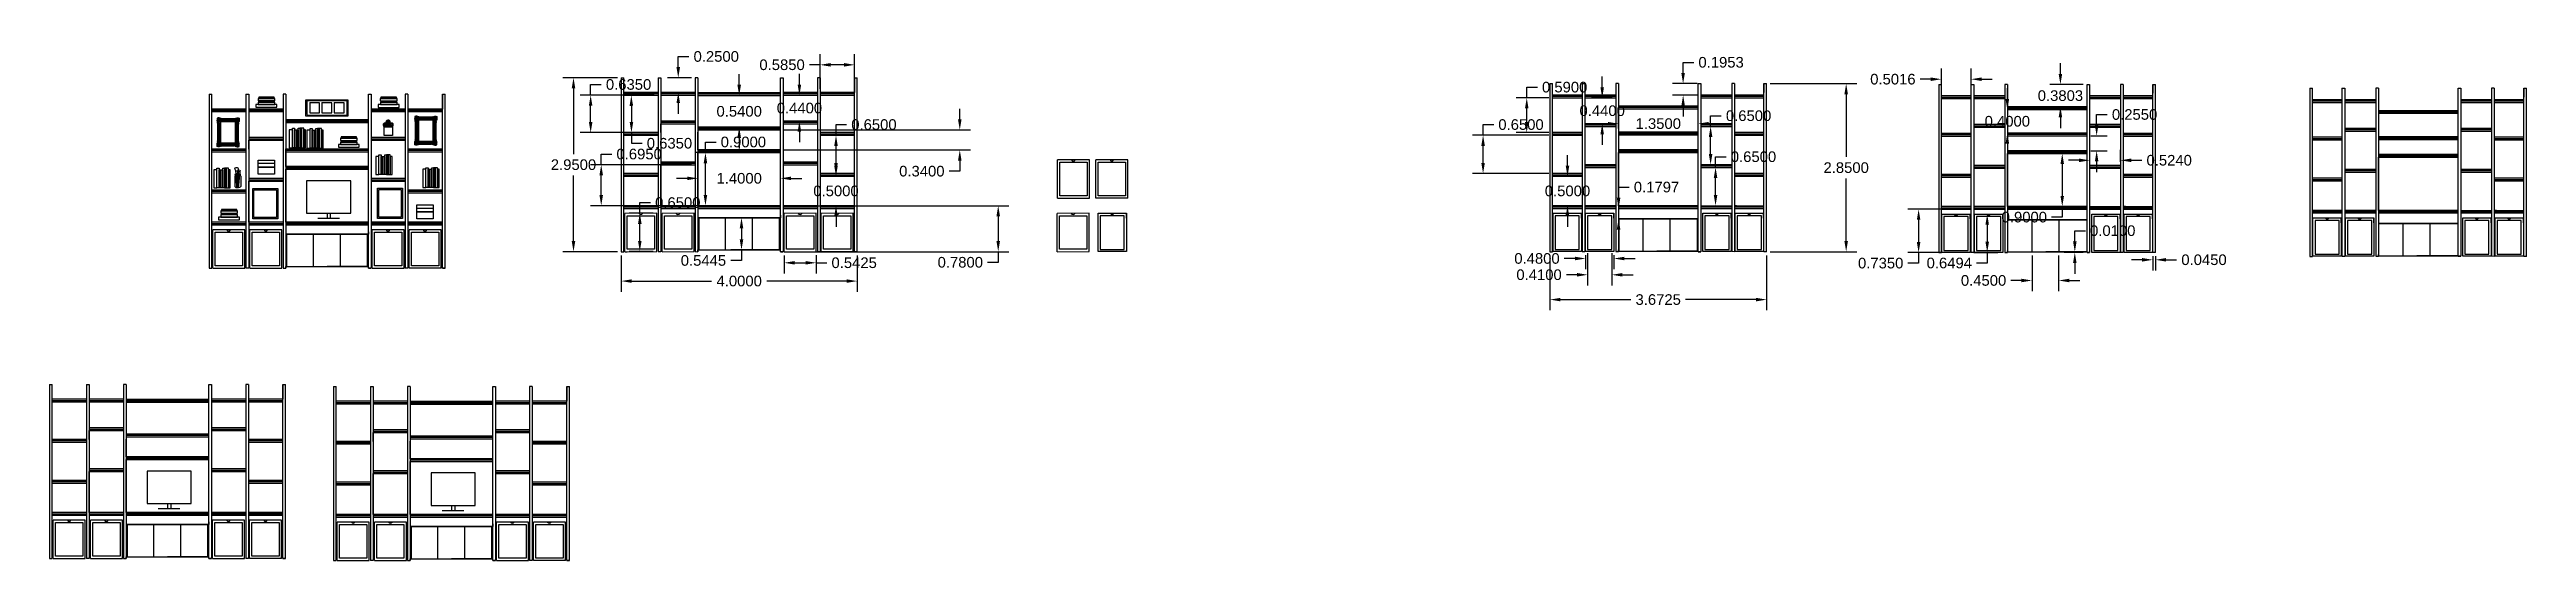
# Model space of a CAD drawing. Header units: millimetres. Extents: x 307.3 to 349.3, y 401.6 to 410.3.
import ezdxf

# ---------------------------------------------------------------- set-up
doc = ezdxf.new("R2010")
doc.units = ezdxf.units.MM
for name, color, linetype in [('AR - MUROS HATCH', 252, 'Continuous'), ('HATCH1', 253, 'Continuous'), ('v1', 6, 'Continuous'), ('v3', 4, 'Continuous')]:
    doc.layers.add(name, color=color, linetype=linetype)
doc.styles.get("Standard").update_dxf_attribs({"font": 'arial.ttf'})
doc.dimstyles.get("Standard").update_dxf_attribs({"dimtxt": 0.18, "dimasz": 0.18, "dimexe": 0.18, "dimexo": 0.0625, "dimgap": 0.09, "dimtad": 0, "dimtih": 1, "dimtoh": 1, "dimdec": 4, "dimzin": 0, "dimdsep": 46, "dimtxsty": 'Standard', "dimcen": 0.09, "dimadec": 0, "dimazin": 0, "dimtfac": 1, "dimtdec": 4, "dimtofl": 0, "dimtmove": 0, "dimatfit": 3, "dimfxl": 1, "dimtolj": 1, "dimtzin": 0, "dimarcsym": 0})

msp = doc.modelspace()

# ---------------------------------------------------------------- blocks, each defined once
blk = doc.blocks.new('*D75')
at = {"layer": 'Defpoints', "color": 0, "transparency": 16777216}
for p in [(316.976, 409.778), (316.167, 406.828), (316.976, 406.828)]:
    blk.add_point(p, dxfattribs=at)
at = {"layer": 'HATCH1', "color": 0, "lineweight": -2, "transparency": 16777216}
for p, q in [((316.913, 409.778), (315.987, 409.778)), ((316.167, 409.598), (316.167, 408.485)), ((316.167, 407.008), (316.167, 408.122)), ((316.913, 406.828), (315.987, 406.828))]:
    blk.add_line(p, q, dxfattribs=at)
at = {"layer": 'HATCH1', "color": 0, "transparency": 16777216}
for points in [[(316.137, 409.598), (316.197, 409.598), (316.167, 409.778)], [(316.137, 407.008), (316.197, 407.008), (316.167, 406.828)]]:
    blk.add_solid(points, dxfattribs=at)
at = {"layer": 'HATCH1', "color": 0, "transparency": 16777216, "insert": (316.167, 408.303), "char_height": 0.18, "attachment_point": 5}
blk.add_mtext('\\A1;2.9500', dxfattribs=at)
blk = doc.blocks.new('*D76')
at = {"layer": 'Defpoints', "color": 0, "transparency": 16777216}
for p in [(316.976, 406.828), (320.976, 406.828), (320.976, 406.33)]:
    blk.add_point(p, dxfattribs=at)
at = {"layer": 'HATCH1', "color": 0, "lineweight": -2, "transparency": 16777216}
for p, q in [((316.976, 406.766), (316.976, 406.15)), ((320.976, 406.766), (320.976, 406.15)), ((317.156, 406.33), (318.509, 406.33)), ((320.796, 406.33), (319.443, 406.33))]:
    blk.add_line(p, q, dxfattribs=at)
at = {"layer": 'HATCH1', "color": 0, "transparency": 16777216}
for points in [[(317.156, 406.36), (317.156, 406.3), (316.976, 406.33)], [(320.796, 406.36), (320.796, 406.3), (320.976, 406.33)]]:
    blk.add_solid(points, dxfattribs=at)
at = {"layer": 'HATCH1', "color": 0, "transparency": 16777216, "insert": (318.976, 406.33), "char_height": 0.18, "attachment_point": 5}
blk.add_mtext('\\A1;4.0000', dxfattribs=at)
blk = doc.blocks.new('*D77')
at = {"layer": 'Defpoints', "color": 0, "transparency": 16777216}
for p in [(320.346, 409.997), (320.346, 409.528), (320.931, 409.528)]:
    blk.add_point(p, dxfattribs=at)
at = {"layer": 'HATCH1', "color": 0, "lineweight": -2, "transparency": 16777216}
for p, q in [((320.346, 409.997), (320.166, 409.997)), ((320.346, 409.591), (320.346, 410.177)), ((320.751, 409.997), (320.526, 409.997)), ((320.931, 409.591), (320.931, 410.177))]:
    blk.add_line(p, q, dxfattribs=at)
at = {"layer": 'HATCH1', "color": 0, "transparency": 16777216}
for points in [[(320.526, 410.027), (320.526, 409.967), (320.346, 409.997)], [(320.751, 410.027), (320.751, 409.967), (320.931, 409.997)]]:
    blk.add_solid(points, dxfattribs=at)
at = {"layer": 'HATCH1', "color": 0, "transparency": 16777216, "insert": (319.703, 409.997), "char_height": 0.18, "attachment_point": 5}
blk.add_mtext('\\A1;0.5850', dxfattribs=at)
blk = doc.blocks.new('*D78')
at = {"layer": 'Defpoints', "color": 0, "transparency": 16777216}
for p in [(319.196, 407.403), (319.015, 406.859), (319.196, 406.859)]:
    blk.add_point(p, dxfattribs=at)
at = {"layer": 'HATCH1', "color": 0, "lineweight": -2, "transparency": 16777216}
for p, q in [((319.133, 407.403), (318.835, 407.403)), ((319.015, 407.223), (319.015, 407.039)), ((319.133, 406.859), (318.835, 406.859)), ((319.015, 406.679), (318.835, 406.679)), ((319.015, 406.859), (319.015, 406.679))]:
    blk.add_line(p, q, dxfattribs=at)
at = {"layer": 'HATCH1', "color": 0, "transparency": 16777216}
for points in [[(318.985, 407.223), (319.045, 407.223), (319.015, 407.403)], [(318.985, 407.039), (319.045, 407.039), (319.015, 406.859)]]:
    blk.add_solid(points, dxfattribs=at)
at = {"layer": 'HATCH1', "color": 0, "transparency": 16777216, "insert": (318.37, 406.679), "char_height": 0.18, "attachment_point": 5}
blk.add_mtext('\\A1;0.5445', dxfattribs=at)
blk = doc.blocks.new('*D79')
at = {"layer": 'Defpoints', "color": 0, "transparency": 16777216}
for p in [(320.93, 408.108), (320.617, 407.608), (320.931, 407.608)]:
    blk.add_point(p, dxfattribs=at)
at = {"layer": 'HATCH1', "color": 0, "lineweight": -2, "transparency": 16777216}
for p, q in [((320.617, 408.288), (320.617, 408.468)), ((320.868, 408.108), (320.437, 408.108)), ((320.868, 407.608), (320.437, 407.608)), ((320.617, 407.428), (320.617, 407.248))]:
    blk.add_line(p, q, dxfattribs=at)
at = {"layer": 'HATCH1', "color": 0, "transparency": 16777216}
for points in [[(320.587, 408.288), (320.647, 408.288), (320.617, 408.108)], [(320.587, 407.428), (320.647, 407.428), (320.617, 407.608)]]:
    blk.add_solid(points, dxfattribs=at)
at = {"layer": 'HATCH1', "color": 0, "transparency": 16777216, "insert": (320.617, 407.858), "char_height": 0.18, "attachment_point": 5}
blk.add_mtext('\\A1;0.5000', dxfattribs=at)
blk = doc.blocks.new('*D80')
at = {"layer": 'Defpoints', "color": 0, "transparency": 16777216}
for p in [(320.617, 408.803), (320.935, 408.803), (320.931, 408.153)]:
    blk.add_point(p, dxfattribs=at)
at = {"layer": 'HATCH1', "color": 0, "lineweight": -2, "transparency": 16777216}
for p, q in [((320.617, 408.803), (320.617, 408.983)), ((320.617, 408.983), (320.797, 408.983)), ((320.873, 408.803), (320.437, 408.803)), ((320.617, 408.333), (320.617, 408.623)), ((320.868, 408.153), (320.437, 408.153))]:
    blk.add_line(p, q, dxfattribs=at)
at = {"layer": 'HATCH1', "color": 0, "transparency": 16777216}
for points in [[(320.587, 408.623), (320.647, 408.623), (320.617, 408.803)], [(320.587, 408.333), (320.647, 408.333), (320.617, 408.153)]]:
    blk.add_solid(points, dxfattribs=at)
at = {"layer": 'HATCH1', "color": 0, "transparency": 16777216, "insert": (321.26, 408.983), "char_height": 0.18, "attachment_point": 5}
blk.add_mtext('\\A1;0.6500', dxfattribs=at)
blk = doc.blocks.new('*D81')
at = {"layer": 'Defpoints', "color": 0, "transparency": 16777216}
for p in [(316.458, 409.483), (317.598, 409.483), (317.601, 408.848)]:
    blk.add_point(p, dxfattribs=at)
at = {"layer": 'HATCH1', "color": 0, "lineweight": -2, "transparency": 16777216}
for p, q in [((317.536, 409.483), (316.278, 409.483)), ((316.458, 409.483), (316.458, 409.663)), ((316.458, 409.663), (316.638, 409.663)), ((316.458, 409.028), (316.458, 409.303)), ((317.538, 408.848), (316.278, 408.848))]:
    blk.add_line(p, q, dxfattribs=at)
at = {"layer": 'HATCH1', "color": 0, "transparency": 16777216}
for points in [[(316.428, 409.303), (316.488, 409.303), (316.458, 409.483)], [(316.428, 409.028), (316.488, 409.028), (316.458, 408.848)]]:
    blk.add_solid(points, dxfattribs=at)
at = {"layer": 'HATCH1', "color": 0, "transparency": 16777216, "insert": (317.101, 409.663), "char_height": 0.18, "attachment_point": 5}
blk.add_mtext('\\A1;0.6350', dxfattribs=at)
blk = doc.blocks.new('*D82')
at = {"layer": 'Defpoints', "color": 0, "transparency": 16777216}
for p in [(318.276, 409.478), (318.976, 409.478), (318.276, 408.938)]:
    blk.add_point(p, dxfattribs=at)
at = {"layer": 'HATCH1', "color": 0, "lineweight": -2, "transparency": 16777216}
for p, q in [((318.976, 409.658), (318.976, 409.838)), ((318.338, 409.478), (319.156, 409.478)), ((318.338, 408.938), (319.156, 408.938)), ((318.976, 408.758), (318.976, 408.578))]:
    blk.add_line(p, q, dxfattribs=at)
at = {"layer": 'HATCH1', "color": 0, "transparency": 16777216}
for points in [[(318.946, 409.658), (319.006, 409.658), (318.976, 409.478)], [(318.946, 408.758), (319.006, 408.758), (318.976, 408.938)]]:
    blk.add_solid(points, dxfattribs=at)
at = {"layer": 'HATCH1', "color": 0, "transparency": 16777216, "insert": (318.976, 409.208), "char_height": 0.18, "attachment_point": 5}
blk.add_mtext('\\A1;0.5400', dxfattribs=at)
blk = doc.blocks.new('*D83')
at = {"layer": 'Defpoints', "color": 0, "transparency": 16777216}
for p in [(317.943, 409.778), (318.231, 409.778), (318.231, 409.528)]:
    blk.add_point(p, dxfattribs=at)
at = {"layer": 'HATCH1', "color": 0, "lineweight": -2, "transparency": 16777216}
for p, q in [((317.943, 409.958), (317.943, 410.138)), ((317.943, 410.138), (318.123, 410.138)), ((318.168, 409.778), (317.763, 409.778)), ((318.168, 409.528), (317.763, 409.528)), ((317.943, 409.348), (317.943, 409.168))]:
    blk.add_line(p, q, dxfattribs=at)
at = {"layer": 'HATCH1', "color": 0, "transparency": 16777216}
for points in [[(317.913, 409.958), (317.973, 409.958), (317.943, 409.778)], [(317.913, 409.348), (317.973, 409.348), (317.943, 409.528)]]:
    blk.add_solid(points, dxfattribs=at)
at = {"layer": 'HATCH1', "color": 0, "transparency": 16777216, "insert": (318.587, 410.138), "char_height": 0.18, "attachment_point": 5}
blk.add_mtext('\\A1;0.2500', dxfattribs=at)
blk = doc.blocks.new('*D84')
at = {"layer": 'Defpoints', "color": 0, "transparency": 16777216}
for p in [(316.637, 408.303), (318.228, 408.303), (318.231, 407.608)]:
    blk.add_point(p, dxfattribs=at)
at = {"layer": 'HATCH1', "color": 0, "lineweight": -2, "transparency": 16777216}
for p, q in [((318.165, 408.303), (316.457, 408.303)), ((316.637, 408.303), (316.637, 408.483)), ((316.637, 408.483), (316.817, 408.483)), ((316.637, 407.788), (316.637, 408.123)), ((318.168, 407.608), (316.457, 407.608))]:
    blk.add_line(p, q, dxfattribs=at)
at = {"layer": 'HATCH1', "color": 0, "transparency": 16777216}
for points in [[(316.607, 408.123), (316.667, 408.123), (316.637, 408.303)], [(316.607, 407.788), (316.667, 407.788), (316.637, 407.608)]]:
    blk.add_solid(points, dxfattribs=at)
at = {"layer": 'HATCH1', "color": 0, "transparency": 16777216, "insert": (317.28, 408.483), "char_height": 0.18, "attachment_point": 5}
blk.add_mtext('\\A1;0.6950', dxfattribs=at)
blk = doc.blocks.new('*D85')
at = {"layer": 'Defpoints', "color": 0, "transparency": 16777216}
for p in [(319.721, 409.483), (319.997, 409.483), (319.721, 409.043)]:
    blk.add_point(p, dxfattribs=at)
at = {"layer": 'HATCH1', "color": 0, "lineweight": -2, "transparency": 16777216}
for p, q in [((319.997, 409.663), (319.997, 409.843)), ((319.783, 409.483), (320.177, 409.483)), ((319.783, 409.043), (320.177, 409.043)), ((319.997, 408.863), (319.997, 408.683))]:
    blk.add_line(p, q, dxfattribs=at)
at = {"layer": 'HATCH1', "color": 0, "transparency": 16777216}
for points in [[(319.967, 409.663), (320.027, 409.663), (319.997, 409.483)], [(319.967, 408.863), (320.027, 408.863), (319.997, 409.043)]]:
    blk.add_solid(points, dxfattribs=at)
at = {"layer": 'HATCH1', "color": 0, "transparency": 16777216, "insert": (319.997, 409.263), "char_height": 0.18, "attachment_point": 5}
blk.add_mtext('\\A1;0.4400', dxfattribs=at)
blk = doc.blocks.new('*D86')
at = {"layer": 'Defpoints', "color": 0, "transparency": 16777216}
for p in [(319.676, 408.893), (319.676, 408.553), (322.715, 408.553)]:
    blk.add_point(p, dxfattribs=at)
at = {"layer": 'HATCH1', "color": 0, "lineweight": -2, "transparency": 16777216}
for p, q in [((322.715, 409.073), (322.715, 409.253)), ((319.738, 408.893), (322.895, 408.893)), ((319.738, 408.553), (322.895, 408.553)), ((322.715, 408.193), (322.535, 408.193)), ((322.715, 408.373), (322.715, 408.193))]:
    blk.add_line(p, q, dxfattribs=at)
at = {"layer": 'HATCH1', "color": 0, "transparency": 16777216}
for points in [[(322.685, 409.073), (322.745, 409.073), (322.715, 408.893)], [(322.685, 408.373), (322.745, 408.373), (322.715, 408.553)]]:
    blk.add_solid(points, dxfattribs=at)
at = {"layer": 'HATCH1', "color": 0, "transparency": 16777216, "insert": (322.072, 408.193), "char_height": 0.18, "attachment_point": 5}
blk.add_mtext('\\A1;0.3400', dxfattribs=at)
blk = doc.blocks.new('*D87')
at = {"layer": 'Defpoints', "color": 0, "transparency": 16777216}
for p in [(319.738, 406.828), (320.281, 406.83), (320.281, 406.64)]:
    blk.add_point(p, dxfattribs=at)
at = {"layer": 'HATCH1', "color": 0, "lineweight": -2, "transparency": 16777216}
for p, q in [((319.738, 406.766), (319.738, 406.46)), ((319.918, 406.64), (320.101, 406.64)), ((320.281, 406.767), (320.281, 406.46)), ((320.281, 406.64), (320.461, 406.64))]:
    blk.add_line(p, q, dxfattribs=at)
at = {"layer": 'HATCH1', "color": 0, "transparency": 16777216}
for points in [[(319.918, 406.67), (319.918, 406.61), (319.738, 406.64)], [(320.101, 406.67), (320.101, 406.61), (320.281, 406.64)]]:
    blk.add_solid(points, dxfattribs=at)
at = {"layer": 'HATCH1', "color": 0, "transparency": 16777216, "insert": (320.925, 406.64), "char_height": 0.18, "attachment_point": 5}
blk.add_mtext('\\A1;0.5425', dxfattribs=at)
blk = doc.blocks.new('*D88')
at = {"layer": 'Defpoints', "color": 0, "transparency": 16777216}
for p in [(317.291, 407.48), (317.581, 407.48), (317.581, 406.83)]:
    blk.add_point(p, dxfattribs=at)
at = {"layer": 'HATCH1', "color": 0, "lineweight": -2, "transparency": 16777216}
for p, q in [((317.518, 407.48), (317.111, 407.48)), ((317.291, 407.48), (317.291, 407.66)), ((317.291, 407.66), (317.471, 407.66)), ((317.291, 407.01), (317.291, 407.3)), ((317.518, 406.83), (317.111, 406.83))]:
    blk.add_line(p, q, dxfattribs=at)
at = {"layer": 'HATCH1', "color": 0, "transparency": 16777216}
for points in [[(317.261, 407.3), (317.321, 407.3), (317.291, 407.48)], [(317.261, 407.01), (317.321, 407.01), (317.291, 406.83)]]:
    blk.add_solid(points, dxfattribs=at)
at = {"layer": 'HATCH1', "color": 0, "transparency": 16777216, "insert": (317.935, 407.66), "char_height": 0.18, "attachment_point": 5}
blk.add_mtext('\\A1;0.6500', dxfattribs=at)
blk = doc.blocks.new('*D48')
at = {"layer": 'Defpoints', "color": 0, "transparency": 16777216}
for p in [(318.404, 408.508), (318.976, 408.508), (318.976, 407.608)]:
    blk.add_point(p, dxfattribs=at)
at = {"layer": 'HATCH1', "color": 0, "lineweight": -2, "transparency": 16777216}
for p, q in [((318.404, 408.508), (318.404, 408.688)), ((318.404, 408.688), (318.584, 408.688)), ((318.913, 408.508), (318.224, 408.508)), ((318.404, 407.788), (318.404, 408.328)), ((318.913, 407.608), (318.224, 407.608))]:
    blk.add_line(p, q, dxfattribs=at)
at = {"layer": 'HATCH1', "color": 0, "transparency": 16777216}
for points in [[(318.374, 408.328), (318.434, 408.328), (318.404, 408.508)], [(318.374, 407.788), (318.434, 407.788), (318.404, 407.608)]]:
    blk.add_solid(points, dxfattribs=at)
at = {"layer": 'HATCH1', "color": 0, "transparency": 16777216, "insert": (319.047, 408.688), "char_height": 0.18, "attachment_point": 5}
blk.add_mtext('\\A1;0.9000', dxfattribs=at)
blk = doc.blocks.new('*D89')
at = {"layer": 'Defpoints', "color": 0, "transparency": 16777216}
for p in [(318.276, 408.072), (318.276, 407.608), (319.676, 407.608)]:
    blk.add_point(p, dxfattribs=at)
at = {"layer": 'HATCH1', "color": 0, "lineweight": -2, "transparency": 16777216}
for p, q in [((318.276, 407.671), (318.276, 408.252)), ((319.676, 407.671), (319.676, 408.252)), ((318.096, 408.072), (317.916, 408.072)), ((319.856, 408.072), (320.036, 408.072))]:
    blk.add_line(p, q, dxfattribs=at)
at = {"layer": 'HATCH1', "color": 0, "transparency": 16777216}
for points in [[(318.096, 408.102), (318.096, 408.042), (318.276, 408.072)], [(319.856, 408.102), (319.856, 408.042), (319.676, 408.072)]]:
    blk.add_solid(points, dxfattribs=at)
at = {"layer": 'HATCH1', "color": 0, "transparency": 16777216, "insert": (318.976, 408.072), "char_height": 0.18, "attachment_point": 5}
blk.add_mtext('\\A1;1.4000', dxfattribs=at)
blk = doc.blocks.new('punta marco')
for p, q in [((-0.029, 0.024), (-0.03, 0.016)), ((0.014, -0.03), (0.02, -0.029))]:
    blk.add_line(p, q)
blk.add_circle((-0.025, -0.022), 0.00257)
for centre, radius, start, end in [((0.018, -0.021), 0.0561, 152.3927, 193.8107), ((-0.063, 0.015), 0.0334, 342.5767, 1.3616), ((-0.027, 0.025), 0.00212, 75.3073, 185.7503), ((-0.038, 0.013), 0.0173, 344.0014, 51.5827), ((-0.025, 0.005), 0.00552, 308.2053, 32.8211), ((-0.024, 0.058), 0.0933, 262.2378, 286.7912), ((0.001, -0.023), 0.00461, 46.0117, 150.4476), ((0.014, -0.076), 0.0463, 90.1244, 103.6796), ((0.008, -0.036), 0.0173, 33.5953, 101.1766), ((0.02, -0.027), 0.00212, 259.4277, 9.8707)]:
    blk.add_arc(centre, radius, start, end)
for points, start_tangent, end_tangent in [([(-0.028, 0.01), (-0.031, 0.002), (-0.033, -0.011), (-0.033, -0.013)], (-0.294485, -0.955656), (0.407231, 0.913325)), ([(-0.023, 0.023), (-0.023, 0.019), (-0.027, 0.005), (-0.029, -0.002)], (0.287145, -0.957887), (0.017925, -0.999839)), ([(-0.018, 0.001), (-0.021, 0.001), (-0.021, -0.003)], (-0.9996, 0.028275), (0.039967, -0.999201)), ([(-0.029, -0.019), (-0.037, -0.016)], (0.649463, -0.760393), (-0.920131, 0.39161)), ([(-0.024, -0.015), (-0.024, -0.012)], (-0.311457, -0.95026), (0.169444, 0.98554)), ([(-0.022, -0.026), (-0.019, -0.033)], (-0.752244, 0.658885), (0.380117, -0.924938)), ([(-0.023, -0.017), (-0.022, -0.014)], (0.095799, -0.995401), (0.406287, 0.913746)), ([(0.005, -0.028), (-0.003, -0.031), (-0.016, -0.033), (-0.017, -0.032)], (-0.94768, -0.319221), (0.902434, 0.430829)), ([(0.018, -0.022), (0.014, -0.022), (0, -0.026), (-0.006, -0.029)], (-0.965026, 0.262154), (-0.999967, -0.008065))]:
    blk.add_spline(points, degree=3, dxfattribs=dict(start_tangent=start_tangent, end_tangent=end_tangent))
for points in [[(-0.021, 0.008), (-0.026, 0), (-0.029, -0.007), (-0.03, -0.012), (-0.029, -0.016), (-0.025, -0.018), (-0.026, -0.016), (-0.027, -0.015)], [(-0.013, -0.002), (-0.016, 0.001), (-0.018, 0.001), (-0.018, -0.001), (-0.018, -0.006), (-0.02, -0.012)], [(-0.025, -0.021), (-0.026, -0.021), (-0.026, -0.023), (-0.024, -0.023), (-0.024, -0.022), (-0.026, -0.022)], [(0.005, -0.019), (-0.004, -0.025), (-0.011, -0.028), (-0.015, -0.029), (-0.02, -0.028), (-0.022, -0.024), (-0.02, -0.025), (-0.019, -0.026)], [(-0.021, -0.021), (-0.02, -0.023), (-0.019, -0.023), (-0.018, -0.024)], [(-0.018, -0.025), (-0.017, -0.026), (-0.016, -0.027)], [(-0.01, -0.005), (-0.013, -0.002), (-0.014, -0.005), (-0.014, -0.007), (-0.017, -0.013)], [(-0.008, -0.01), (-0.008, -0.006), (-0.012, -0.005), (-0.012, -0.006), (-0.013, -0.01), (-0.016, -0.013)], [(-0.003, -0.02), (-0.003, -0.016), (-0.004, -0.014), (-0.006, -0.013), (-0.012, -0.018), (-0.015, -0.021)]]:
    blk.add_spline(points, degree=3)
for points, start_tangent in [([(-0.022, 0.001), (-0.024, -0.001), (-0.028, -0.009), (-0.028, -0.015), (-0.026, -0.017)], (-0.5361, -0.844155)), ([(-0.026, 0.026), (-0.026, 0.02), (-0.028, 0.01)], (0.358426, -0.933558)), ([(-0.02, 0.001), (-0.022, 0.001), (-0.022, -0.003), (-0.023, -0.011)], (-0.967058, 0.254557)), ([(-0.03, -0.021), (-0.038, -0.019)], (0.846019, -0.533153)), ([(-0.031, -0.023), (-0.037, -0.024)], (0.960783, -0.277301)), ([(-0.03, -0.024), (-0.035, -0.029)], (0.980794, 0.195046)), ([(-0.028, -0.027), (-0.033, -0.032)], (0.207248, 0.978288)), ([(-0.026, -0.028), (-0.027, -0.033)], (-0.265311, 0.964163)), ([(-0.024, -0.017), (-0.022, -0.018), (-0.021, -0.02), (-0.02, -0.021), (-0.017, -0.02)], (0.043458, -0.999055)), ([(-0.024, -0.027), (-0.023, -0.034)], (-0.522572, 0.852595)), ([(-0.022, -0.018), (-0.021, -0.015)], (-0.090575, -0.99589)), ([(-0.021, -0.019), (-0.018, -0.017)], (-0.994104, 0.108431)), ([(-0.021, -0.02), (-0.019, -0.02)], (-0.959399, 0.282052)), ([(-0.003, -0.02), (-0.004, -0.022), (-0.013, -0.027), (-0.018, -0.027), (-0.02, -0.025)], (-0.829938, -0.557856)), ([(0.021, -0.025), (0.015, -0.025), (0.005, -0.028)], (-0.942558, 0.334044))]:
    blk.add_spline(points, degree=3, dxfattribs=dict(start_tangent=start_tangent))
at = {"end_tangent": (-0.749973, -0.661469)}
blk.add_spline([(-0.004, -0.014), (-0.005, -0.01), (-0.007, -0.01), (-0.009, -0.013), (-0.011, -0.017)], degree=3, dxfattribs=at)
blk.add_open_spline([(-0.006, -0.01), (-0.005, -0.01), (-0.006, -0.008), (-0.007, -0.006), (-0.007, -0.007)], degree=3, knots=[0, 0, 0, 0, 0.002379416, 0.003929402, 0.003929402, 0.003929402, 0.003929402])
blk = doc.blocks.new('*D73')
at = {"layer": 'Defpoints', "color": 0, "transparency": 16777216}
for p in [(317.598, 409.483), (317.15, 408.846), (317.601, 408.848)]:
    blk.add_point(p, dxfattribs=at)
at = {"layer": 'HATCH1', "color": 0, "lineweight": -2, "transparency": 16777216}
for p, q in [((317.536, 409.483), (316.967, 409.481)), ((317.148, 409.301), (317.149, 409.026)), ((317.538, 408.848), (316.97, 408.846)), ((317.15, 408.846), (317.15, 408.666)), ((317.15, 408.666), (317.33, 408.666))]:
    blk.add_line(p, q, dxfattribs=at)
at = {"layer": 'HATCH1', "color": 0, "transparency": 16777216}
for points in [[(317.178, 409.302), (317.118, 409.301), (317.147, 409.481)], [(317.179, 409.027), (317.119, 409.026), (317.15, 408.846)]]:
    blk.add_solid(points, dxfattribs=at)
at = {"layer": 'HATCH1', "color": 0, "transparency": 16777216, "insert": (317.794, 408.666), "char_height": 0.18, "attachment_point": 5}
blk.add_mtext('\\A1;0.6350', dxfattribs=at)
blk = doc.blocks.new('*D74')
at = {"layer": 'Defpoints', "color": 0, "transparency": 16777216}
for p in [(319.676, 407.608), (319.676, 406.828), (323.367, 406.828)]:
    blk.add_point(p, dxfattribs=at)
at = {"layer": 'HATCH1', "color": 0, "lineweight": -2, "transparency": 16777216}
for p, q in [((319.738, 407.608), (323.547, 407.608)), ((323.367, 407.428), (323.367, 407.008)), ((319.738, 406.828), (323.547, 406.828)), ((323.367, 406.648), (323.187, 406.648)), ((323.367, 406.828), (323.367, 406.648))]:
    blk.add_line(p, q, dxfattribs=at)
at = {"layer": 'HATCH1', "color": 0, "transparency": 16777216}
for points in [[(323.337, 407.428), (323.397, 407.428), (323.367, 407.608)], [(323.337, 407.008), (323.397, 407.008), (323.367, 406.828)]]:
    blk.add_solid(points, dxfattribs=at)
at = {"layer": 'HATCH1', "color": 0, "transparency": 16777216, "insert": (322.724, 406.648), "char_height": 0.18, "attachment_point": 5}
blk.add_mtext('\\A1;0.7800', dxfattribs=at)
blk = doc.blocks.new('*D60')
at = {"layer": 'Defpoints', "color": 0, "transparency": 16777216}
for p in [(332.718, 406.828), (336.391, 406.828), (336.391, 406.016)]:
    blk.add_point(p, dxfattribs=at)
at = {"layer": 'HATCH1', "color": 0, "lineweight": -2, "transparency": 16777216}
for p, q in [((332.718, 406.766), (332.718, 405.836)), ((336.391, 406.766), (336.391, 405.836)), ((332.898, 406.016), (334.09, 406.016)), ((336.211, 406.016), (335.019, 406.016))]:
    blk.add_line(p, q, dxfattribs=at)
at = {"layer": 'HATCH1', "color": 0, "transparency": 16777216}
for points in [[(332.898, 406.046), (332.898, 405.986), (332.718, 406.016)], [(336.211, 406.046), (336.211, 405.986), (336.391, 406.016)]]:
    blk.add_solid(points, dxfattribs=at)
at = {"layer": 'HATCH1', "color": 0, "transparency": 16777216, "insert": (334.555, 406.016), "char_height": 0.18, "attachment_point": 5}
blk.add_mtext('\\A1;3.6725', dxfattribs=at)
blk = doc.blocks.new('*D61')
at = {"layer": 'Defpoints', "color": 0, "transparency": 16777216}
for p in [(336.391, 409.678), (337.741, 409.678), (336.391, 406.828)]:
    blk.add_point(p, dxfattribs=at)
at = {"layer": 'HATCH1', "color": 0, "lineweight": -2, "transparency": 16777216}
for p, q in [((336.453, 409.678), (337.921, 409.678)), ((337.741, 409.498), (337.741, 408.435)), ((337.741, 407.008), (337.741, 408.072)), ((336.453, 406.828), (337.921, 406.828))]:
    blk.add_line(p, q, dxfattribs=at)
at = {"layer": 'HATCH1', "color": 0, "transparency": 16777216}
for points in [[(337.711, 409.498), (337.771, 409.498), (337.741, 409.678)], [(337.711, 407.008), (337.771, 407.008), (337.741, 406.828)]]:
    blk.add_solid(points, dxfattribs=at)
at = {"layer": 'HATCH1', "color": 0, "transparency": 16777216, "insert": (337.741, 408.253), "char_height": 0.18, "attachment_point": 5}
blk.add_mtext('\\A1;2.8500', dxfattribs=at)
blk = doc.blocks.new('*D62')
at = {"layer": 'Defpoints', "color": 0, "transparency": 16777216}
for p in [(333.323, 406.83), (333.323, 406.713), (333.803, 406.83)]:
    blk.add_point(p, dxfattribs=at)
at = {"layer": 'HATCH1', "color": 0, "lineweight": -2, "transparency": 16777216}
for p, q in [((333.143, 406.713), (332.963, 406.713)), ((333.323, 406.768), (333.323, 406.533)), ((333.803, 406.768), (333.803, 406.533)), ((333.983, 406.713), (334.163, 406.713))]:
    blk.add_line(p, q, dxfattribs=at)
at = {"layer": 'HATCH1', "color": 0, "transparency": 16777216}
for points in [[(333.143, 406.743), (333.143, 406.683), (333.323, 406.713)], [(333.983, 406.743), (333.983, 406.683), (333.803, 406.713)]]:
    blk.add_solid(points, dxfattribs=at)
at = {"layer": 'HATCH1', "color": 0, "transparency": 16777216, "insert": (332.5, 406.713), "char_height": 0.18, "attachment_point": 5}
blk.add_mtext('\\A1;0.4800', dxfattribs=at)
blk = doc.blocks.new('*D63')
at = {"layer": 'Defpoints', "color": 0, "transparency": 16777216}
for p in [(333.358, 406.865), (333.768, 406.865), (333.358, 406.437)]:
    blk.add_point(p, dxfattribs=at)
at = {"layer": 'HATCH1', "color": 0, "lineweight": -2, "transparency": 16777216}
for p, q in [((333.358, 406.803), (333.358, 406.257)), ((333.768, 406.803), (333.768, 406.257)), ((333.178, 406.437), (332.998, 406.437)), ((333.948, 406.437), (334.128, 406.437))]:
    blk.add_line(p, q, dxfattribs=at)
at = {"layer": 'HATCH1', "color": 0, "transparency": 16777216}
for points in [[(333.178, 406.467), (333.178, 406.407), (333.358, 406.437)], [(333.948, 406.467), (333.948, 406.407), (333.768, 406.437)]]:
    blk.add_solid(points, dxfattribs=at)
at = {"layer": 'HATCH1', "color": 0, "transparency": 16777216, "insert": (332.535, 406.437), "char_height": 0.18, "attachment_point": 5}
blk.add_mtext('\\A1;0.4100', dxfattribs=at)
blk = doc.blocks.new('*D64')
at = {"layer": 'Defpoints', "color": 0, "transparency": 16777216}
for p in [(333.881, 407.384), (333.883, 407.563), (333.883, 407.563)]:
    blk.add_point(p, dxfattribs=at)
at = {"layer": 'HATCH1', "color": 0, "lineweight": -2, "transparency": 16777216}
for p, q in [((333.883, 407.743), (333.883, 407.923)), ((333.883, 407.923), (334.063, 407.923)), ((333.943, 407.384), (334.063, 407.384)), ((333.945, 407.563), (334.063, 407.563)), ((333.883, 407.204), (333.883, 407.024))]:
    blk.add_line(p, q, dxfattribs=at)
at = {"layer": 'HATCH1', "color": 0, "transparency": 16777216}
for points in [[(333.853, 407.743), (333.913, 407.743), (333.883, 407.563)], [(333.853, 407.204), (333.913, 407.204), (333.883, 407.384)]]:
    blk.add_solid(points, dxfattribs=at)
at = {"layer": 'HATCH1', "color": 0, "transparency": 16777216, "insert": (334.526, 407.923), "char_height": 0.18, "attachment_point": 5}
blk.add_mtext('\\A1;0.1797', dxfattribs=at)
blk = doc.blocks.new('*D65')
at = {"layer": 'Defpoints', "color": 0, "transparency": 16777216}
for p in [(333.017, 408.108), (333.263, 408.108), (333.263, 407.608)]:
    blk.add_point(p, dxfattribs=at)
at = {"layer": 'HATCH1', "color": 0, "lineweight": -2, "transparency": 16777216}
for p, q in [((333.017, 408.288), (333.017, 408.468)), ((333.201, 408.108), (332.837, 408.108)), ((333.201, 407.608), (332.837, 407.608)), ((333.017, 407.428), (333.017, 407.248))]:
    blk.add_line(p, q, dxfattribs=at)
at = {"layer": 'HATCH1', "color": 0, "transparency": 16777216}
for points in [[(332.987, 408.288), (333.047, 408.288), (333.017, 408.108)], [(332.987, 407.428), (333.047, 407.428), (333.017, 407.608)]]:
    blk.add_solid(points, dxfattribs=at)
at = {"layer": 'HATCH1', "color": 0, "transparency": 16777216, "insert": (333.017, 407.858), "char_height": 0.18, "attachment_point": 5}
blk.add_mtext('\\A1;0.5000', dxfattribs=at)
blk = doc.blocks.new('*D66')
at = {"layer": 'Defpoints', "color": 0, "transparency": 16777216}
for p in [(335.277, 408.258), (335.527, 408.258), (335.277, 407.608)]:
    blk.add_point(p, dxfattribs=at)
at = {"layer": 'HATCH1', "color": 0, "lineweight": -2, "transparency": 16777216}
for p, q in [((335.339, 408.258), (335.707, 408.258)), ((335.527, 408.258), (335.527, 408.438)), ((335.527, 408.438), (335.707, 408.438)), ((335.527, 407.788), (335.527, 408.078)), ((335.339, 407.608), (335.707, 407.608))]:
    blk.add_line(p, q, dxfattribs=at)
at = {"layer": 'HATCH1', "color": 0, "transparency": 16777216}
for points in [[(335.497, 408.078), (335.557, 408.078), (335.527, 408.258)], [(335.497, 407.788), (335.557, 407.788), (335.527, 407.608)]]:
    blk.add_solid(points, dxfattribs=at)
at = {"layer": 'HATCH1', "color": 0, "transparency": 16777216, "insert": (336.17, 408.438), "char_height": 0.18, "attachment_point": 5}
blk.add_mtext('\\A1;0.6500', dxfattribs=at)
blk = doc.blocks.new('*D67')
at = {"layer": 'Defpoints', "color": 0, "transparency": 16777216}
for p in [(335.281, 408.953), (335.443, 408.953), (335.277, 408.303)]:
    blk.add_point(p, dxfattribs=at)
at = {"layer": 'HATCH1', "color": 0, "lineweight": -2, "transparency": 16777216}
for p, q in [((335.443, 408.953), (335.443, 409.133)), ((335.443, 409.133), (335.623, 409.133)), ((335.344, 408.953), (335.623, 408.953)), ((335.443, 408.483), (335.443, 408.773)), ((335.339, 408.303), (335.623, 408.303))]:
    blk.add_line(p, q, dxfattribs=at)
at = {"layer": 'HATCH1', "color": 0, "transparency": 16777216}
for points in [[(335.413, 408.773), (335.473, 408.773), (335.443, 408.953)], [(335.413, 408.483), (335.473, 408.483), (335.443, 408.303)]]:
    blk.add_solid(points, dxfattribs=at)
at = {"layer": 'HATCH1', "color": 0, "transparency": 16777216, "insert": (336.087, 409.133), "char_height": 0.18, "attachment_point": 5}
blk.add_mtext('\\A1;0.6500', dxfattribs=at)
blk = doc.blocks.new('*D68')
at = {"layer": 'Defpoints', "color": 0, "transparency": 16777216}
for p in [(333.605, 409.438), (333.836, 409.438), (333.837, 408.998)]:
    blk.add_point(p, dxfattribs=at)
at = {"layer": 'HATCH1', "color": 0, "lineweight": -2, "transparency": 16777216}
for p, q in [((333.773, 409.438), (333.425, 409.438)), ((333.605, 409.618), (333.605, 409.798)), ((333.774, 408.998), (333.425, 408.998)), ((333.605, 408.818), (333.605, 408.638))]:
    blk.add_line(p, q, dxfattribs=at)
at = {"layer": 'HATCH1', "color": 0, "transparency": 16777216}
for points in [[(333.575, 409.618), (333.635, 409.618), (333.605, 409.438)], [(333.575, 408.818), (333.635, 408.818), (333.605, 408.998)]]:
    blk.add_solid(points, dxfattribs=at)
at = {"layer": 'HATCH1', "color": 0, "transparency": 16777216, "insert": (333.605, 409.218), "char_height": 0.18, "attachment_point": 5}
blk.add_mtext('\\A1;0.4400', dxfattribs=at)
blk = doc.blocks.new('*D69')
at = {"layer": 'Defpoints', "color": 0, "transparency": 16777216}
for p in [(331.586, 408.803), (332.763, 408.803), (332.764, 408.153)]:
    blk.add_point(p, dxfattribs=at)
at = {"layer": 'HATCH1', "color": 0, "lineweight": -2, "transparency": 16777216}
for p, q in [((331.586, 408.803), (331.586, 408.983)), ((331.586, 408.983), (331.766, 408.983)), ((332.701, 408.803), (331.406, 408.803)), ((331.586, 408.333), (331.586, 408.623)), ((332.701, 408.153), (331.406, 408.153))]:
    blk.add_line(p, q, dxfattribs=at)
at = {"layer": 'HATCH1', "color": 0, "transparency": 16777216}
for points in [[(331.556, 408.623), (331.616, 408.623), (331.586, 408.803)], [(331.556, 408.333), (331.616, 408.333), (331.586, 408.153)]]:
    blk.add_solid(points, dxfattribs=at)
at = {"layer": 'HATCH1', "color": 0, "transparency": 16777216, "insert": (332.229, 408.983), "char_height": 0.18, "attachment_point": 5}
blk.add_mtext('\\A1;0.6500', dxfattribs=at)
blk = doc.blocks.new('*D70')
at = {"layer": 'Defpoints', "color": 0, "transparency": 16777216}
for p in [(332.326, 409.438), (332.764, 409.438), (332.764, 408.848)]:
    blk.add_point(p, dxfattribs=at)
at = {"layer": 'HATCH1', "color": 0, "lineweight": -2, "transparency": 16777216}
for p, q in [((332.701, 409.438), (332.146, 409.438)), ((332.326, 409.438), (332.326, 409.618)), ((332.326, 409.618), (332.506, 409.618)), ((332.326, 409.028), (332.326, 409.258)), ((332.701, 408.848), (332.146, 408.848))]:
    blk.add_line(p, q, dxfattribs=at)
at = {"layer": 'HATCH1', "color": 0, "transparency": 16777216}
for points in [[(332.296, 409.258), (332.356, 409.258), (332.326, 409.438)], [(332.296, 409.028), (332.356, 409.028), (332.326, 408.848)]]:
    blk.add_solid(points, dxfattribs=at)
at = {"layer": 'HATCH1', "color": 0, "transparency": 16777216, "insert": (332.969, 409.618), "char_height": 0.18, "attachment_point": 5}
blk.add_mtext('\\A1;0.5900', dxfattribs=at)
blk = doc.blocks.new('*D71')
at = {"layer": 'Defpoints', "color": 0, "transparency": 16777216}
for p in [(335.231, 408.999), (333.881, 408.853), (335.231, 408.853)]:
    blk.add_point(p, dxfattribs=at)
at = {"layer": 'HATCH1', "color": 0, "lineweight": -2, "transparency": 16777216}
for p, q in [((333.701, 408.999), (333.521, 408.999)), ((333.881, 408.916), (333.881, 409.179)), ((335.231, 408.916), (335.231, 409.179)), ((335.411, 408.999), (335.591, 408.999))]:
    blk.add_line(p, q, dxfattribs=at)
at = {"layer": 'HATCH1', "color": 0, "transparency": 16777216}
for points in [[(333.701, 409.029), (333.701, 408.969), (333.881, 408.999)], [(335.411, 409.029), (335.411, 408.969), (335.231, 408.999)]]:
    blk.add_solid(points, dxfattribs=at)
at = {"layer": 'HATCH1', "color": 0, "transparency": 16777216, "insert": (334.556, 408.999), "char_height": 0.18, "attachment_point": 5}
blk.add_mtext('\\A1;1.3500', dxfattribs=at)
blk = doc.blocks.new('*D72')
at = {"layer": 'Defpoints', "color": 0, "transparency": 16777216}
for p in [(334.977, 409.679), (335.276, 409.679), (335.279, 409.483)]:
    blk.add_point(p, dxfattribs=at)
at = {"layer": 'HATCH1', "color": 0, "lineweight": -2, "transparency": 16777216}
for p, q in [((334.977, 409.859), (334.977, 410.039)), ((334.977, 410.039), (335.157, 410.039)), ((335.213, 409.679), (334.797, 409.679)), ((335.217, 409.483), (334.797, 409.483)), ((334.977, 409.303), (334.977, 409.123))]:
    blk.add_line(p, q, dxfattribs=at)
at = {"layer": 'HATCH1', "color": 0, "transparency": 16777216}
for points in [[(334.947, 409.859), (335.007, 409.859), (334.977, 409.679)], [(334.947, 409.303), (335.007, 409.303), (334.977, 409.483)]]:
    blk.add_solid(points, dxfattribs=at)
at = {"layer": 'HATCH1', "color": 0, "transparency": 16777216, "insert": (335.621, 410.039), "char_height": 0.18, "attachment_point": 5}
blk.add_mtext('\\A1;0.1953', dxfattribs=at)
blk = doc.blocks.new('*D49')
at = {"layer": 'Defpoints', "color": 0, "transparency": 16777216}
for p in [(339.356, 409.753), (339.356, 409.469), (339.858, 409.469)]:
    blk.add_point(p, dxfattribs=at)
at = {"layer": 'HATCH1', "color": 0, "lineweight": -2, "transparency": 16777216}
for p, q in [((339.356, 409.531), (339.356, 409.933)), ((339.858, 409.531), (339.858, 409.933)), ((339.176, 409.753), (338.996, 409.753)), ((340.038, 409.753), (340.218, 409.753))]:
    blk.add_line(p, q, dxfattribs=at)
at = {"layer": 'HATCH1', "color": 0, "transparency": 16777216}
for points in [[(339.176, 409.783), (339.176, 409.723), (339.356, 409.753)], [(340.038, 409.783), (340.038, 409.723), (339.858, 409.753)]]:
    blk.add_solid(points, dxfattribs=at)
at = {"layer": 'HATCH1', "color": 0, "transparency": 16777216, "insert": (338.533, 409.753), "char_height": 0.18, "attachment_point": 5}
blk.add_mtext('\\A1;0.5016', dxfattribs=at)
blk = doc.blocks.new('*D50')
at = {"layer": 'Defpoints', "color": 0, "transparency": 16777216}
for p in [(341.823, 408.494), (341.404, 407.594), (341.823, 407.594)]:
    blk.add_point(p, dxfattribs=at)
at = {"layer": 'HATCH1', "color": 0, "lineweight": -2, "transparency": 16777216}
for p, q in [((341.761, 408.494), (341.224, 408.494)), ((341.404, 408.314), (341.404, 407.774)), ((341.761, 407.594), (341.224, 407.594)), ((341.404, 407.414), (341.224, 407.414)), ((341.404, 407.594), (341.404, 407.414))]:
    blk.add_line(p, q, dxfattribs=at)
at = {"layer": 'HATCH1', "color": 0, "transparency": 16777216}
for points in [[(341.374, 408.314), (341.434, 408.314), (341.404, 408.494)], [(341.374, 407.774), (341.434, 407.774), (341.404, 407.594)]]:
    blk.add_solid(points, dxfattribs=at)
at = {"layer": 'HATCH1', "color": 0, "transparency": 16777216, "insert": (340.761, 407.414), "char_height": 0.18, "attachment_point": 5}
blk.add_mtext('\\A1;0.9000', dxfattribs=at)
blk = doc.blocks.new('*D51')
at = {"layer": 'Defpoints', "color": 0, "transparency": 16777216}
for p in [(341.617, 406.824), (341.823, 406.824), (341.823, 406.814)]:
    blk.add_point(p, dxfattribs=at)
at = {"layer": 'HATCH1', "color": 0, "lineweight": -2, "transparency": 16777216}
for p, q in [((341.617, 407.004), (341.617, 407.184)), ((341.617, 407.184), (341.797, 407.184)), ((341.761, 406.824), (341.437, 406.824)), ((341.761, 406.814), (341.437, 406.814)), ((341.617, 406.634), (341.617, 406.454))]:
    blk.add_line(p, q, dxfattribs=at)
at = {"layer": 'HATCH1', "color": 0, "transparency": 16777216}
for points in [[(341.587, 407.004), (341.647, 407.004), (341.617, 406.824)], [(341.587, 406.634), (341.647, 406.634), (341.617, 406.814)]]:
    blk.add_solid(points, dxfattribs=at)
at = {"layer": 'HATCH1', "color": 0, "transparency": 16777216, "insert": (342.26, 407.184), "char_height": 0.18, "attachment_point": 5}
blk.add_mtext('\\A1;0.0100', dxfattribs=at)
blk = doc.blocks.new('*D52')
at = {"layer": 'Defpoints', "color": 0, "transparency": 16777216}
for p in [(342.938, 406.814), (342.983, 406.814), (342.983, 406.691)]:
    blk.add_point(p, dxfattribs=at)
at = {"layer": 'HATCH1', "color": 0, "lineweight": -2, "transparency": 16777216}
for p, q in [((342.758, 406.691), (342.578, 406.691)), ((342.938, 406.751), (342.938, 406.511)), ((342.983, 406.751), (342.983, 406.511)), ((343.163, 406.691), (343.343, 406.691))]:
    blk.add_line(p, q, dxfattribs=at)
at = {"layer": 'HATCH1', "color": 0, "transparency": 16777216}
for points in [[(342.758, 406.721), (342.758, 406.661), (342.938, 406.691)], [(343.163, 406.721), (343.163, 406.661), (342.983, 406.691)]]:
    blk.add_solid(points, dxfattribs=at)
at = {"layer": 'HATCH1', "color": 0, "transparency": 16777216, "insert": (343.807, 406.691), "char_height": 0.18, "attachment_point": 5}
blk.add_mtext('\\A1;0.0450', dxfattribs=at)
blk = doc.blocks.new('*D53')
at = {"layer": 'Defpoints', "color": 0, "transparency": 16777216}
for p in [(340.473, 409.239), (340.473, 409.239), (340.473, 408.839)]:
    blk.add_point(p, dxfattribs=at)
at = {"layer": 'HATCH1', "color": 0, "lineweight": -2, "transparency": 16777216}
for p, q in [((340.473, 409.419), (340.473, 409.599)), ((340.536, 409.239), (340.653, 409.239)), ((340.473, 408.659), (340.473, 408.479)), ((340.536, 408.839), (340.653, 408.839))]:
    blk.add_line(p, q, dxfattribs=at)
at = {"layer": 'HATCH1', "color": 0, "transparency": 16777216}
for points in [[(340.443, 409.419), (340.503, 409.419), (340.473, 409.239)], [(340.443, 408.659), (340.503, 408.659), (340.473, 408.839)]]:
    blk.add_solid(points, dxfattribs=at)
at = {"layer": 'HATCH1', "color": 0, "transparency": 16777216, "insert": (340.473, 409.039), "char_height": 0.18, "attachment_point": 5}
blk.add_mtext('\\A1;0.4000', dxfattribs=at)
blk = doc.blocks.new('*D54')
at = {"layer": 'Defpoints', "color": 0, "transparency": 16777216}
for p in [(341.373, 409.664), (341.823, 409.664), (341.823, 409.284)]:
    blk.add_point(p, dxfattribs=at)
at = {"layer": 'HATCH1', "color": 0, "lineweight": -2, "transparency": 16777216}
for p, q in [((341.373, 409.844), (341.373, 410.024)), ((341.761, 409.664), (341.193, 409.664)), ((341.761, 409.284), (341.193, 409.284)), ((341.373, 409.104), (341.373, 408.924))]:
    blk.add_line(p, q, dxfattribs=at)
at = {"layer": 'HATCH1', "color": 0, "transparency": 16777216}
for points in [[(341.343, 409.844), (341.403, 409.844), (341.373, 409.664)], [(341.343, 409.104), (341.403, 409.104), (341.373, 409.284)]]:
    blk.add_solid(points, dxfattribs=at)
at = {"layer": 'HATCH1', "color": 0, "transparency": 16777216, "insert": (341.373, 409.474), "char_height": 0.18, "attachment_point": 5}
blk.add_mtext('\\A1;0.3803', dxfattribs=at)
blk = doc.blocks.new('*D55')
at = {"layer": 'Defpoints', "color": 0, "transparency": 16777216}
for p in [(341.869, 408.289), (342.393, 408.378), (342.393, 408.289)]:
    blk.add_point(p, dxfattribs=at)
at = {"layer": 'HATCH1', "color": 0, "lineweight": -2, "transparency": 16777216}
for p, q in [((341.869, 408.351), (341.869, 408.558)), ((342.393, 408.351), (342.393, 408.558)), ((341.689, 408.378), (341.509, 408.378)), ((342.573, 408.378), (342.753, 408.378))]:
    blk.add_line(p, q, dxfattribs=at)
at = {"layer": 'HATCH1', "color": 0, "transparency": 16777216}
for points in [[(341.689, 408.408), (341.689, 408.348), (341.869, 408.378)], [(342.573, 408.408), (342.573, 408.348), (342.393, 408.378)]]:
    blk.add_solid(points, dxfattribs=at)
at = {"layer": 'HATCH1', "color": 0, "transparency": 16777216, "insert": (343.217, 408.378), "char_height": 0.18, "attachment_point": 5}
blk.add_mtext('\\A1;0.5240', dxfattribs=at)
blk = doc.blocks.new('*D56')
at = {"layer": 'Defpoints', "color": 0, "transparency": 16777216}
for p in [(341.823, 408.794), (341.987, 408.794), (341.823, 408.539)]:
    blk.add_point(p, dxfattribs=at)
at = {"layer": 'HATCH1', "color": 0, "lineweight": -2, "transparency": 16777216}
for p, q in [((341.987, 408.974), (341.987, 409.154)), ((341.987, 409.154), (342.167, 409.154)), ((341.886, 408.794), (342.167, 408.794)), ((341.886, 408.539), (342.167, 408.539)), ((341.987, 408.359), (341.987, 408.179))]:
    blk.add_line(p, q, dxfattribs=at)
at = {"layer": 'HATCH1', "color": 0, "transparency": 16777216}
for points in [[(341.957, 408.974), (342.017, 408.974), (341.987, 408.794)], [(341.957, 408.359), (342.017, 408.359), (341.987, 408.539)]]:
    blk.add_solid(points, dxfattribs=at)
at = {"layer": 'HATCH1', "color": 0, "transparency": 16777216, "insert": (342.63, 409.154), "char_height": 0.18, "attachment_point": 5}
blk.add_mtext('\\A1;0.2550', dxfattribs=at)
blk = doc.blocks.new('*D57')
at = {"layer": 'Defpoints', "color": 0, "transparency": 16777216}
for p in [(339.856, 407.549), (338.969, 406.814), (339.856, 406.814)]:
    blk.add_point(p, dxfattribs=at)
at = {"layer": 'HATCH1', "color": 0, "lineweight": -2, "transparency": 16777216}
for p, q in [((339.794, 407.549), (338.789, 407.549)), ((338.969, 407.369), (338.969, 406.994)), ((339.794, 406.814), (338.789, 406.814)), ((338.969, 406.634), (338.789, 406.634)), ((338.969, 406.814), (338.969, 406.634))]:
    blk.add_line(p, q, dxfattribs=at)
at = {"layer": 'HATCH1', "color": 0, "transparency": 16777216}
for points in [[(338.939, 407.369), (338.999, 407.369), (338.969, 407.549)], [(338.939, 406.994), (338.999, 406.994), (338.969, 406.814)]]:
    blk.add_solid(points, dxfattribs=at)
at = {"layer": 'HATCH1', "color": 0, "transparency": 16777216, "insert": (338.326, 406.634), "char_height": 0.18, "attachment_point": 5}
blk.add_mtext('\\A1;0.7350', dxfattribs=at)
blk = doc.blocks.new('*D58')
at = {"layer": 'Defpoints', "color": 0, "transparency": 16777216}
for p in [(339.844, 407.465), (339.844, 406.816), (340.132, 406.816)]:
    blk.add_point(p, dxfattribs=at)
at = {"layer": 'HATCH1', "color": 0, "lineweight": -2, "transparency": 16777216}
for p, q in [((339.907, 407.465), (340.312, 407.465)), ((340.132, 407.285), (340.132, 406.996)), ((339.907, 406.816), (340.312, 406.816)), ((340.132, 406.636), (339.952, 406.636)), ((340.132, 406.816), (340.132, 406.636))]:
    blk.add_line(p, q, dxfattribs=at)
at = {"layer": 'HATCH1', "color": 0, "transparency": 16777216}
for points in [[(340.102, 407.285), (340.162, 407.285), (340.132, 407.465)], [(340.102, 406.996), (340.162, 406.996), (340.132, 406.816)]]:
    blk.add_solid(points, dxfattribs=at)
at = {"layer": 'HATCH1', "color": 0, "transparency": 16777216, "insert": (339.489, 406.636), "char_height": 0.18, "attachment_point": 5}
blk.add_mtext('\\A1;0.6494', dxfattribs=at)
blk = doc.blocks.new('*D59')
at = {"layer": 'Defpoints', "color": 0, "transparency": 16777216}
for p in [(340.893, 406.824), (341.343, 406.825), (340.893, 406.34)]:
    blk.add_point(p, dxfattribs=at)
at = {"layer": 'HATCH1', "color": 0, "lineweight": -2, "transparency": 16777216}
for p, q in [((340.893, 406.762), (340.893, 406.16)), ((341.343, 406.762), (341.343, 406.16)), ((340.713, 406.34), (340.533, 406.34)), ((341.523, 406.34), (341.703, 406.34))]:
    blk.add_line(p, q, dxfattribs=at)
at = {"layer": 'HATCH1', "color": 0, "transparency": 16777216}
for points in [[(340.713, 406.37), (340.713, 406.31), (340.893, 406.34)], [(341.523, 406.37), (341.523, 406.31), (341.343, 406.34)]]:
    blk.add_solid(points, dxfattribs=at)
at = {"layer": 'HATCH1', "color": 0, "transparency": 16777216, "insert": (340.07, 406.34), "char_height": 0.18, "attachment_point": 5}
blk.add_mtext('\\A1;0.4500', dxfattribs=at)

# ---------------------------------------------------------------- dimensions: what is measured, and where the dimension line sits
at = {"layer": 'HATCH1', "color": 143, "true_color": 0x7aafdf}
for base, p1, p2, picture, middle in [((317.94335, 409.77841), (318.23091, 409.52841), (318.23091, 409.77841), '*D83', (318.58667, 410.13841)), ((318.97554, 409.47841), (318.27591, 408.93841), (318.27591, 409.47841), '*D82', (318.97554, 409.20841)), ((319.99677, 409.48341), (319.72091, 409.04341), (319.72091, 409.48341), '*D85', (319.99677, 409.26341)), ((316.45817, 409.48341), (317.60093, 408.84841), (317.59819, 409.48341), '*D81', (317.10149, 409.66341)), ((322.71522, 408.55341), (319.67591, 408.89341), (319.67591, 408.55341), '*D86', (322.07189, 408.19341)), ((320.61654, 408.80341), (320.93091, 408.15341), (320.93532, 408.80341), '*D80', (321.25987, 408.98341)), ((316.63697, 408.30341), (318.23091, 407.60841), (318.22778, 408.30341), '*D84', (317.28029, 408.48341)), ((320.61654, 407.60841), (320.93011, 408.10841), (320.93091, 407.60841), '*D79', (320.61654, 407.85841)), ((317.29131, 407.47953), (317.58093, 406.82953), (317.58093, 407.47953), '*D88', (317.93463, 407.65953)), ((319.0146, 406.85878), (319.19591, 407.40329), (319.19591, 406.85878), '*D78', (318.3703, 406.67878))]:
    dim = msp.add_linear_dim(base=base, p1=p1, p2=p2, angle=90, dimstyle='Standard', dxfattribs=at)
    dim.commit()
    dim.dimension.update_dxf_attribs({"geometry": picture, "text_midpoint": middle})
at = {"layer": 'HATCH1', "color": 40, "true_color": 0xf8d731}
dim = msp.add_linear_dim(base=(320.34593, 409.99741), p1=(320.93091, 409.52841), p2=(320.34593, 409.52841), dimstyle='Standard', dxfattribs=at)
dim.commit()
dim.dimension.update_dxf_attribs({"geometry": '*D77', "text_midpoint": (319.70261, 409.99741)})
at = {"layer": 'HATCH1', "color": 175, "true_color": 0x4554a5}
for base, p1, p2, picture, middle in [((334.97726, 409.67871), (335.27909, 409.48341), (335.27586, 409.67871), '*D72', (335.62089, 410.03871)), ((341.37302, 409.6642), (341.82349, 409.2839), (341.82349, 409.6642), '*D54', (341.37302, 409.47405)), ((332.32585, 409.43841), (332.76354, 408.84841), (332.76368, 409.43841), '*D70', (332.96917, 409.61841)), ((333.60499, 409.43841), (333.8365, 408.99841), (333.83586, 409.43841), '*D68', (333.60499, 409.21841)), ((337.74129, 409.67841), (336.39086, 406.82841), (336.39086, 409.67841), '*D61', (337.74129, 408.25341)), ((340.47349, 409.2389), (340.47349, 408.8389), (340.47349, 409.2389), '*D53', (340.47349, 409.0389)), ((331.58594, 408.80341), (332.76361, 408.15341), (332.76338, 408.80341), '*D69', (332.22926, 408.98341)), ((335.44325, 408.95341), (335.27684, 408.30341), (335.28131, 408.95341), '*D67', (336.08657, 409.13341)), ((341.98674, 408.7939), (341.82349, 408.5389), (341.82349, 408.7939), '*D56', (342.63006, 409.1539)), ((335.52696, 408.25841), (335.27682, 407.60841), (335.27684, 408.25841), '*D66', (336.17028, 408.43841)), ((333.01724, 408.10841), (333.26338, 407.60841), (333.26338, 408.10841), '*D65', (333.01724, 407.85841)), ((341.40438, 407.5939), (341.82349, 408.4939), (341.82349, 407.5939), '*D50', (340.76106, 407.4139)), ((333.88257, 407.56341), (333.88086, 407.38371), (333.88257, 407.56341), '*D64', (334.5262, 407.92341)), ((338.96915, 406.8139), (339.856, 407.5489), (339.856, 406.8139), '*D57', (338.32583, 406.6339)), ((340.132172, 406.815584), (339.844315, 407.465026), (339.844315, 406.815584), '*D58', (339.488911, 406.635584)), ((341.61696, 406.8242), (341.82349, 406.8142), (341.82349, 406.8242), '*D51', (342.26029, 407.1842))]:
    dim = msp.add_linear_dim(base=base, p1=p1, p2=p2, angle=90, dimstyle='Standard', dxfattribs=at)
    dim.commit()
    dim.dimension.update_dxf_attribs({"geometry": picture, "text_midpoint": middle})
for base, p1, p2, picture, middle in [((339.35631, 409.75329), (339.85794, 409.4689), (339.35631, 409.4689), '*D49', (338.53274, 409.75329)), ((335.23086, 408.99882), (333.88086, 408.85341), (335.23086, 408.85341), '*D71', (334.55586, 408.99882)), ((342.39349, 408.37811), (341.86946, 408.2889), (342.39349, 408.2889), '*D55', (343.21681, 408.37811)), ((333.3582, 406.43693), (333.7682, 406.86509), (333.3582, 406.86509), '*D63', (332.53488, 406.43693)), ((333.3232, 406.71328), (333.8032, 406.83009), (333.3232, 406.83009), '*D62', (332.49988, 406.71328)), ((336.39086, 406.01574), (332.71838, 406.82841), (336.39086, 406.82841), '*D60', (334.55462, 406.01574)), ((340.89349, 406.34022), (341.34349, 406.82457), (340.89349, 406.8242), '*D59', (340.07017, 406.34022)), ((342.98349, 406.69103), (342.93849, 406.8139), (342.98349, 406.8139), '*D52', (343.80681, 406.69103))]:
    dim = msp.add_linear_dim(base=base, p1=p1, p2=p2, dimstyle='Standard', dxfattribs=at)
    dim.commit()
    dim.dimension.update_dxf_attribs({"geometry": picture, "text_midpoint": middle})
at = {"layer": 'HATCH1', "color": 11, "true_color": 0xf27172}
dim = msp.add_linear_dim(base=(316.16706, 406.82841), p1=(316.97591, 409.77841), p2=(316.97591, 406.82841), angle=90, dimstyle='Standard', dxfattribs=at)
dim.commit()
dim.dimension.update_dxf_attribs({"geometry": '*D75', "text_midpoint": (316.16706, 408.30341)})
at = {"layer": 'HATCH1', "color": 40, "true_color": 0xf8d731}
dim = msp.add_aligned_dim(p1=(317.59819, 409.48341), p2=(317.60093, 408.84841), distance=-0.45137, dimstyle='Standard', dxfattribs=at)
dim.commit()
dim.dimension.update_dxf_attribs({"geometry": '*D73', "text_midpoint": (317.79366, 408.66646)})
at = {"layer": 'HATCH1', "color": 2, "true_color": 0xf1eb1f}
dim = msp.add_linear_dim(base=(318.40383, 408.50841), p1=(318.97581, 407.60841), p2=(318.97581, 408.50841), angle=90, dimstyle='Standard', dxfattribs=at)
dim.commit()
dim.dimension.update_dxf_attribs({"geometry": '*D48', "text_midpoint": (319.04715, 408.68841)})
at = {"layer": 'HATCH1', "color": 143, "true_color": 0x7aafdf}
dim = msp.add_linear_dim(base=(318.27591, 408.0716), p1=(319.67591, 407.60841), p2=(318.27591, 407.60841), dimstyle='Standard', dxfattribs=at)
dim.commit()
dim.dimension.update_dxf_attribs({"geometry": '*D89', "text_midpoint": (318.97591, 408.0716)})
at = {"layer": 'HATCH1', "color": 40, "true_color": 0xf8d731}
dim = msp.add_linear_dim(base=(323.36717, 406.82841), p1=(319.67591, 407.60841), p2=(319.67591, 406.82841), angle=90, dimstyle='Standard', dxfattribs=at)
dim.commit()
dim.dimension.update_dxf_attribs({"geometry": '*D74', "text_midpoint": (322.72385, 406.64841)})
at = {"layer": 'HATCH1', "color": 11, "true_color": 0xf27172}
dim = msp.add_linear_dim(base=(320.97591, 406.33015), p1=(316.97591, 406.82841), p2=(320.97591, 406.82841), dimstyle='Standard', dxfattribs=at)
dim.commit()
dim.dimension.update_dxf_attribs({"geometry": '*D76', "text_midpoint": (318.97591, 406.33015)})
at = {"layer": 'HATCH1', "color": 2, "true_color": 0xf1eb1f}
dim = msp.add_linear_dim(base=(320.28093, 406.63958), p1=(319.73843, 406.82841), p2=(320.28093, 406.82953), dimstyle='Standard', dxfattribs=at)
dim.commit()
dim.dimension.update_dxf_attribs({"geometry": '*D87', "text_midpoint": (320.92523, 406.63958)})

# ---------------------------------------------------------------- linework, layer by layer
at = {"layer": 'AR - MUROS HATCH'}
for points in [[(310.82004, 409.38696), (311.10312, 409.38696), (311.10312, 409.42775), (310.82004, 409.42775)], [(310.83117, 409.42775), (311.092, 409.42775), (311.092, 409.4485), (310.83117, 409.4485)], [(310.83324, 409.3636), (311.09407, 409.3636), (311.09407, 409.38435), (310.83324, 409.38435)], [(312.89222, 409.38622), (313.1753, 409.38622), (313.1753, 409.42701), (312.89222, 409.42701)], [(312.90334, 409.42701), (313.16417, 409.42701), (313.16417, 409.44776), (312.90334, 409.44776)], [(312.90542, 409.36286), (313.16625, 409.36286), (313.16625, 409.38361), (312.90542, 409.38361)], [(310.78401, 409.27658), (311.13786, 409.27658), (311.13786, 409.32281), (310.78401, 409.32281)], [(310.82211, 409.32281), (311.1052, 409.32281), (311.1052, 409.3636), (310.82211, 409.3636)], [(312.85618, 409.27584), (313.21004, 409.27584), (313.21004, 409.32207), (312.85618, 409.32207)], [(312.89429, 409.32207), (313.17737, 409.32207), (313.17737, 409.36286), (312.89429, 409.36286)], [(312.18159, 408.60146), (312.53544, 408.60146), (312.53544, 408.64769), (312.18159, 408.64769)], [(312.21762, 408.71184), (312.50071, 408.71184), (312.50071, 408.75263), (312.21762, 408.75263)], [(312.2197, 408.64769), (312.50278, 408.64769), (312.50278, 408.68848), (312.2197, 408.68848)], [(312.22875, 408.75263), (312.48958, 408.75263), (312.48958, 408.77339), (312.22875, 408.77339)], [(312.23082, 408.68848), (312.49165, 408.68848), (312.49165, 408.70923), (312.23082, 408.70923)], [(310.15086, 407.37008), (310.50472, 407.37008), (310.50472, 407.41631), (310.15086, 407.41631)], [(310.1869, 407.48046), (310.46998, 407.48046), (310.46998, 407.52125), (310.1869, 407.52125)], [(310.18897, 407.41631), (310.47205, 407.41631), (310.47205, 407.4571), (310.18897, 407.4571)], [(310.19802, 407.52125), (310.45886, 407.52125), (310.45886, 407.542), (310.19802, 407.542)], [(310.2001, 407.4571), (310.46093, 407.4571), (310.46093, 407.47785), (310.2001, 407.47785)]]:
    msp.add_lwpolyline(points, close=True, dxfattribs=at)
at = {"layer": 'HATCH1', "color": 114, "true_color": 0x139b48}
for p, q in [((309.99006, 409.49803), (309.99006, 406.54803)), ((309.99006, 409.49803), (310.03506, 409.49803)), ((310.03506, 406.54803), (310.03506, 409.49803)), ((310.61508, 409.49803), (310.61508, 406.54915)), ((310.61508, 409.49803), (310.64006, 409.49803)), ((310.64006, 409.49803), (310.66256, 409.49803)), ((310.66256, 409.49803), (310.66256, 406.54803)), ((311.29006, 409.49803), (311.24506, 409.49803)), ((311.24506, 409.49803), (311.24506, 406.54915)), ((311.29006, 409.49803), (311.29006, 406.54803)), ((311.29006, 409.49803), (311.29006, 409.19803)), ((312.69006, 406.54803), (312.69006, 409.49803)), ((312.69006, 409.49803), (312.73506, 409.49803)), ((312.73506, 409.49803), (312.73506, 406.54803)), ((313.31508, 409.49803), (313.31508, 406.54915)), ((313.36008, 409.49803), (313.31508, 409.49803)), ((313.36008, 409.49803), (313.36008, 406.54803)), ((313.94506, 406.54803), (313.94506, 409.49803)), ((313.94506, 409.49803), (313.94506, 409.24803)), ((313.94506, 409.49803), (313.99006, 409.49803)), ((313.99006, 406.54803), (313.99006, 409.49803)), ((316.97591, 409.77841), (316.97591, 406.82841)), ((316.97591, 409.77841), (317.02091, 409.77841)), ((317.603, 409.52841), (317.01802, 409.52841)), ((317.01802, 409.48341), (317.59819, 409.48341)), ((317.02091, 406.82841), (317.02091, 409.77841)), ((317.60093, 409.77841), (317.60093, 406.82953)), ((317.60093, 409.77841), (317.62591, 409.77841)), ((317.62591, 409.77841), (317.64841, 409.77841)), ((318.23146, 409.52841), (317.64647, 409.52841)), ((317.64841, 409.77841), (317.64841, 406.82841)), ((317.64841, 409.48341), (318.22858, 409.48341)), ((318.27591, 409.77841), (318.23091, 409.77841)), ((318.23091, 409.77841), (318.23091, 406.82953)), ((318.27591, 409.77841), (318.27591, 406.82841)), ((318.27591, 409.77841), (318.27591, 409.47841)), ((318.97591, 409.52341), (318.27591, 409.52341)), ((318.27591, 409.52341), (319.67591, 409.52341)), ((318.27591, 409.48341), (318.27591, 409.23341)), ((318.27591, 409.47841), (319.67591, 409.47841)), ((318.27591, 409.47841), (319.67527, 409.47841)), ((318.27591, 409.43341), (318.27591, 409.42341)), ((319.67591, 406.82841), (319.67591, 409.77841)), ((319.67591, 409.77841), (319.72091, 409.77841)), ((320.30232, 409.52841), (319.71734, 409.52841)), ((319.71734, 409.48341), (320.29751, 409.48341)), ((319.72091, 409.77841), (319.72091, 406.82841)), ((320.30093, 409.77841), (320.30093, 406.82953)), ((320.34593, 409.77841), (320.30093, 409.77841)), ((320.34593, 409.77841), (320.34593, 406.82841)), ((320.93091, 409.52841), (320.34593, 409.52841)), ((320.34593, 409.48341), (320.9261, 409.48341)), ((320.93091, 406.82841), (320.93091, 409.77841)), ((320.93091, 409.77841), (320.93091, 409.52841)), ((320.93091, 409.77841), (320.97591, 409.77841)), ((320.97591, 406.82841), (320.97591, 409.77841)), ((332.71838, 409.67841), (332.71838, 406.82841)), ((332.71838, 409.67841), (332.76338, 409.67841)), ((332.76338, 406.82841), (332.76338, 409.67841)), ((333.24312, 409.48341), (332.76368, 409.48341)), ((332.76368, 409.43841), (333.23831, 409.43841)), ((333.26532, 409.48341), (333.22836, 409.48341)), ((333.2303, 409.43841), (333.26532, 409.43841)), ((333.26338, 409.67841), (333.26338, 406.82953)), ((333.26338, 409.67841), (333.28836, 409.67841)), ((333.28836, 409.67841), (333.31086, 409.67841)), ((333.31086, 409.67841), (333.31086, 406.82841)), ((333.81171, 409.48341), (333.31117, 409.48341)), ((333.31117, 409.43841), (333.83619, 409.43841)), ((333.88086, 409.67841), (333.83586, 409.67841)), ((333.83586, 409.67841), (333.83586, 406.82953)), ((333.88086, 409.67841), (333.88086, 406.82841)), ((333.88086, 409.67841), (333.88086, 409.47841)), ((335.23086, 406.82871), (335.23086, 409.67871)), ((335.23086, 409.67871), (335.27586, 409.67871)), ((335.27489, 409.43841), (335.80117, 409.43841)), ((335.27586, 409.67871), (335.27586, 406.82871)), ((335.80086, 409.67841), (335.80086, 406.82953)), ((335.84586, 409.67841), (335.80086, 409.67841)), ((335.84586, 409.67841), (335.84586, 406.82841)), ((335.84904, 409.43841), (336.34675, 409.43841)), ((336.34586, 406.82841), (336.34586, 409.67841)), ((336.34586, 409.67841), (336.34586, 409.52841)), ((336.34586, 409.67841), (336.39086, 409.67841)), ((336.39086, 406.82841), (336.39086, 409.67841)), ((339.311, 409.6639), (339.311, 406.8139)), ((339.311, 409.6639), (339.356, 409.6639)), ((339.356, 406.8139), (339.356, 409.6639)), ((339.83575, 409.4689), (339.35631, 409.4689)), ((339.35631, 409.4239), (339.83094, 409.4239)), ((339.85794, 409.4689), (339.82099, 409.4689)), ((339.82293, 409.4239), (339.85794, 409.4239)), ((339.856, 409.6639), (339.856, 406.81503)), ((339.856, 409.6639), (339.88099, 409.6639)), ((339.88099, 409.6639), (339.90349, 409.6639)), ((339.90349, 409.6639), (339.90349, 406.8139)), ((340.40434, 409.4689), (339.90379, 409.4689)), ((339.90379, 409.4239), (340.42882, 409.4239)), ((340.47349, 409.6639), (340.42849, 409.6639)), ((340.42849, 409.6639), (340.42849, 406.81503)), ((340.47349, 409.6639), (340.47349, 406.8139)), ((340.47349, 409.6639), (340.47349, 409.4639)), ((341.82349, 406.8142), (341.82349, 409.6642)), ((341.82349, 409.6642), (341.86849, 409.6642)), ((341.86751, 409.4239), (342.39379, 409.4239)), ((341.86849, 409.6642), (341.86849, 406.8142)), ((342.39349, 409.6639), (342.39349, 406.81503)), ((342.43849, 409.6639), (342.39349, 409.6639)), ((342.43849, 409.6639), (342.43849, 406.8139)), ((342.44167, 409.4239), (342.93938, 409.4239)), ((342.93849, 406.8139), (342.93849, 409.6639)), ((342.93849, 409.6639), (342.93849, 409.5139)), ((342.93849, 409.6639), (342.98349, 409.6639)), ((342.98349, 406.8139), (342.98349, 409.6639)), ((345.60055, 409.59973), (345.60055, 406.74973)), ((345.60055, 409.59973), (345.64555, 409.59973)), ((345.64555, 406.74973), (345.64555, 409.59973)), ((346.1253, 409.40473), (345.64586, 409.40473)), ((346.14749, 409.40473), (346.11053, 409.40473)), ((346.14555, 409.59973), (346.14555, 406.75085)), ((346.14555, 409.59973), (346.17053, 409.59973)), ((346.17053, 409.59973), (346.19303, 409.59973)), ((346.19303, 409.59973), (346.19303, 406.74973)), ((346.69388, 409.40473), (346.19334, 409.40473)), ((346.76303, 409.59973), (346.71803, 409.59973)), ((346.71803, 409.59973), (346.71803, 406.75085)), ((346.76303, 409.59973), (346.76303, 406.74973)), ((346.76303, 409.59973), (346.76303, 409.39973)), ((348.11304, 406.75003), (348.11304, 409.60003)), ((348.11304, 409.60003), (348.15804, 409.60003)), ((348.15804, 409.60003), (348.15804, 406.75003)), ((348.68303, 409.59973), (348.68303, 406.75085)), ((348.72803, 409.59973), (348.68303, 409.59973)), ((348.72803, 409.59973), (348.72803, 406.74973)), ((349.22803, 406.74973), (349.22803, 409.59973)), ((349.22803, 409.59973), (349.22803, 409.44973)), ((349.22803, 409.59973), (349.27303, 409.59973)), ((349.27303, 406.74973), (349.27303, 409.59973)), ((310.61716, 409.24803), (310.03217, 409.24803)), ((310.03217, 409.20303), (310.61234, 409.20303)), ((311.24561, 409.24803), (310.66063, 409.24803)), ((310.66256, 409.20303), (311.24273, 409.20303)), ((311.29006, 409.20303), (311.29006, 408.95303)), ((311.29006, 409.15303), (311.29006, 409.14303)), ((311.99006, 409.06303), (311.29006, 409.06303)), ((311.29006, 409.06303), (312.69006, 409.06303)), ((311.29006, 409.01803), (312.69006, 409.01803)), ((311.29006, 409.01803), (312.68943, 409.01803)), ((313.31647, 409.24803), (312.73149, 409.24803)), ((312.73149, 409.20303), (313.31166, 409.20303)), ((313.94506, 409.24803), (313.36008, 409.24803)), ((313.36008, 409.20303), (313.94025, 409.20303)), ((317.64841, 408.84841), (317.64841, 408.99841)), ((317.64841, 408.99841), (318.23091, 408.99841)), ((317.64841, 408.99841), (318.2301, 408.99841)), ((317.64841, 408.99841), (318.22778, 408.99841)), ((317.64841, 408.99841), (318.22858, 408.99841)), ((319.72091, 408.99841), (320.30341, 408.99841)), ((319.72091, 408.99841), (320.3026, 408.99841)), ((319.72091, 408.99841), (320.30028, 408.99841)), ((319.72091, 408.99841), (320.30108, 408.99841)), ((333.88086, 409.29841), (335.23086, 409.29841)), ((333.88086, 409.25341), (335.23086, 409.25341)), ((333.88086, 409.25341), (335.23086, 409.25341)), ((340.47349, 409.2839), (341.82349, 409.2839)), ((340.47349, 409.2389), (341.82349, 409.2389)), ((340.47349, 409.2389), (341.82349, 409.2389)), ((345.64586, 409.35973), (346.12048, 409.35973)), ((346.11247, 409.35973), (346.14749, 409.35973)), ((346.19334, 409.35973), (346.71837, 409.35973)), ((346.76303, 409.21973), (348.11304, 409.21973)), ((346.76303, 409.17473), (348.11304, 409.17473)), ((346.76303, 409.17473), (348.11304, 409.17473)), ((348.15706, 409.35973), (348.68334, 409.35973)), ((348.73122, 409.35973), (349.22892, 409.35973)), ((310.66256, 408.56803), (310.66256, 408.71803)), ((310.66256, 408.71803), (311.24506, 408.71803)), ((310.66256, 408.71803), (311.24425, 408.71803)), ((310.66256, 408.71803), (311.24194, 408.71803)), ((310.66256, 408.71803), (311.24273, 408.71803)), ((311.29006, 408.27303), (311.29006, 408.57303)), ((311.29006, 408.27303), (311.29006, 408.57303)), ((311.29006, 408.56803), (312.68882, 408.56803)), ((311.29006, 408.56803), (312.68333, 408.56803)), ((311.99006, 408.56803), (311.29006, 408.56803)), ((311.29006, 408.56803), (312.69006, 408.56803)), ((312.73506, 408.71803), (313.31756, 408.71803)), ((312.73506, 408.71803), (313.31675, 408.71803)), ((312.73506, 408.71803), (313.31444, 408.71803)), ((312.73506, 408.71803), (313.31523, 408.71803)), ((317.02091, 408.75341), (317.02091, 408.80341)), ((317.02091, 408.80341), (317.59667, 408.80341)), ((317.02091, 408.80341), (317.60028, 408.80341)), ((317.02091, 408.80341), (317.60108, 408.80341)), ((317.02091, 408.15341), (317.02091, 408.75341)), ((318.27591, 408.93841), (319.67466, 408.93841)), ((318.27591, 408.93841), (319.66918, 408.93841)), ((318.97591, 408.93841), (318.27591, 408.93841)), ((318.27591, 408.93841), (319.67591, 408.93841)), ((318.27591, 408.89341), (319.67591, 408.89341)), ((318.27591, 408.89341), (319.67527, 408.89341)), ((318.27591, 408.89341), (319.67251, 408.89341)), ((318.27591, 408.55341), (318.27591, 408.85341)), ((318.27591, 408.55341), (318.27591, 408.85341)), ((318.27591, 408.55341), (318.27591, 408.80341)), ((318.97591, 408.55341), (318.27591, 408.55341)), ((318.27591, 408.55341), (319.67591, 408.55341)), ((320.35515, 408.80341), (320.93091, 408.80341)), ((320.35515, 408.80341), (320.93452, 408.80341)), ((320.35515, 408.80341), (320.93532, 408.80341)), ((332.76338, 408.80341), (333.26529, 408.80341)), ((332.76662, 408.80341), (333.24017, 408.80341)), ((332.76706, 408.80341), (333.24378, 408.80341)), ((333.31143, 408.95341), (333.81086, 408.95341)), ((333.31143, 408.95341), (333.81005, 408.95341)), ((333.31143, 408.95341), (333.80773, 408.95341)), ((333.31143, 408.95341), (333.83572, 408.95341)), ((333.88086, 408.85341), (335.23086, 408.85341)), ((333.88086, 408.85341), (335.23086, 408.85341)), ((334.55586, 408.85341), (333.88086, 408.85341)), ((333.88086, 408.85341), (335.23086, 408.85341)), ((333.88086, 408.80841), (335.23086, 408.80841)), ((333.88086, 408.80841), (335.23086, 408.80841)), ((333.88086, 408.80841), (335.23086, 408.80841)), ((334.55586, 408.55341), (333.88086, 408.55341)), ((333.88086, 408.55341), (335.23086, 408.55341)), ((334.55586, 408.55341), (333.88086, 408.55341)), ((333.88086, 408.55341), (335.23086, 408.55341)), ((335.28131, 408.95341), (335.79979, 408.95341)), ((335.30086, 408.95341), (335.80113, 408.95341)), ((335.30086, 408.95341), (335.80317, 408.95341)), ((335.30086, 408.95341), (335.80522, 408.95341)), ((335.8464, 408.80341), (336.34586, 408.80341)), ((335.8464, 408.80341), (336.34586, 408.80341)), ((335.8464, 408.80341), (336.34586, 408.80341)), ((339.35925, 408.7889), (339.8328, 408.7889)), ((339.35925, 408.7889), (339.85792, 408.7889)), ((339.35969, 408.7889), (339.83641, 408.7889)), ((339.90405, 408.9389), (340.40349, 408.9389)), ((339.90405, 408.9389), (340.40267, 408.9389)), ((339.90405, 408.9389), (340.40036, 408.9389)), ((339.90405, 408.9389), (340.42834, 408.9389)), ((340.47349, 408.8389), (341.82349, 408.8389)), ((340.47349, 408.8389), (341.82349, 408.8389)), ((341.14849, 408.8389), (340.47349, 408.8389)), ((340.47349, 408.8389), (341.82349, 408.8389)), ((340.47349, 408.7939), (341.82349, 408.7939)), ((340.47349, 408.7939), (341.82349, 408.7939)), ((340.47349, 408.7939), (341.82349, 408.7939)), ((341.87393, 408.9389), (342.39242, 408.9389)), ((341.89349, 408.9389), (342.39375, 408.9389)), ((341.89349, 408.9389), (342.3958, 408.9389)), ((341.89349, 408.9389), (342.39785, 408.9389)), ((342.43903, 408.7889), (342.93849, 408.7889)), ((342.43903, 408.7889), (342.93849, 408.7889)), ((342.43903, 408.7889), (342.93849, 408.7889)), ((345.64879, 408.72473), (346.12234, 408.72473)), ((345.64879, 408.72473), (346.14746, 408.72473)), ((345.64923, 408.72473), (346.12595, 408.72473)), ((346.1936, 408.87473), (346.69303, 408.87473)), ((346.1936, 408.87473), (346.69222, 408.87473)), ((346.1936, 408.87473), (346.68991, 408.87473)), ((346.1936, 408.87473), (346.71789, 408.87473)), ((346.76303, 408.77473), (348.11304, 408.77473)), ((346.76303, 408.77473), (348.11304, 408.77473)), ((347.43803, 408.77473), (346.76303, 408.77473)), ((346.76303, 408.77473), (348.11304, 408.77473)), ((346.76303, 408.72973), (348.11304, 408.72973)), ((346.76303, 408.72973), (348.11304, 408.72973)), ((346.76303, 408.72973), (348.11304, 408.72973)), ((348.16348, 408.87473), (348.68196, 408.87473)), ((348.18303, 408.87473), (348.6833, 408.87473)), ((348.18303, 408.87473), (348.68535, 408.87473)), ((348.18303, 408.87473), (348.68739, 408.87473)), ((348.72857, 408.72473), (349.22803, 408.72473)), ((348.72857, 408.72473), (349.22803, 408.72473)), ((348.72857, 408.72473), (349.22803, 408.72473)), ((310.03506, 408.47303), (310.03506, 408.52303)), ((310.03506, 408.52303), (310.61083, 408.52303)), ((310.03506, 408.52303), (310.61444, 408.52303)), ((310.03506, 408.52303), (310.61523, 408.52303)), ((310.03506, 407.87303), (310.03506, 408.47303)), ((311.29006, 408.52303), (312.69006, 408.52303)), ((311.29006, 408.52303), (312.68943, 408.52303)), ((311.29006, 408.27303), (311.29006, 408.52303)), ((311.29006, 408.52303), (312.68666, 408.52303)), ((311.99006, 408.27303), (311.29006, 408.27303)), ((311.29006, 408.27303), (312.69006, 408.27303)), ((311.29006, 407.32803), (311.29006, 408.22803)), ((311.29006, 407.32803), (311.29006, 408.22803)), ((311.29006, 408.22803), (312.69006, 408.22803)), ((311.29006, 408.22803), (312.68943, 408.22803)), ((313.3693, 408.52303), (313.94506, 408.52303)), ((313.3693, 408.52303), (313.94868, 408.52303)), ((313.3693, 408.52303), (313.94947, 408.52303)), ((317.64841, 408.15341), (317.64841, 408.30341)), ((317.64841, 408.30341), (318.2301, 408.30341)), ((317.64841, 408.30341), (317.87539, 408.30341)), ((317.64841, 408.30341), (318.22778, 408.30341)), ((317.64841, 408.30341), (318.22858, 408.30341)), ((317.64841, 407.60841), (317.64841, 408.15341)), ((318.27591, 407.60841), (318.27591, 408.50841)), ((318.27591, 407.60841), (318.27591, 408.50841)), ((318.27591, 408.50841), (319.67591, 408.50841)), ((318.27591, 408.50841), (319.67527, 408.50841)), ((319.72091, 408.30341), (320.3026, 408.30341)), ((319.72091, 408.30341), (319.94789, 408.30341)), ((319.72091, 408.30341), (320.30028, 408.30341)), ((319.72091, 408.30341), (320.30108, 408.30341)), ((324.91205, 408.38554), (324.36955, 408.38441)), ((324.91205, 408.38554), (324.36955, 408.38441)), ((324.91205, 408.38554), (324.36955, 408.38441)), ((324.36955, 407.73441), (324.36955, 408.38441)), ((324.40955, 407.77545), (324.40955, 408.3445)), ((324.40955, 408.3445), (324.87205, 408.3445)), ((324.87205, 408.3445), (324.87205, 407.77545)), ((324.91205, 407.73554), (324.91205, 408.38554)), ((325.56576, 408.38554), (325.02326, 408.38441)), ((325.56576, 408.38554), (325.02326, 408.38441)), ((325.56576, 408.38554), (325.02326, 408.38441)), ((325.02326, 407.73441), (325.02326, 408.38441)), ((325.06326, 407.77545), (325.06326, 408.3445)), ((325.06326, 408.3445), (325.52576, 408.3445)), ((325.52576, 408.3445), (325.52576, 407.77545)), ((325.56576, 407.73554), (325.56576, 408.38554)), ((333.31086, 408.25841), (333.81005, 408.25841)), ((333.31086, 408.25841), (333.45534, 408.25841)), ((333.31086, 408.25841), (333.80773, 408.25841)), ((333.31086, 408.25841), (333.83345, 408.25841)), ((333.88086, 407.60841), (333.88086, 408.50841)), ((333.88086, 407.60841), (333.88086, 408.50841)), ((333.88086, 408.50841), (335.23086, 408.50841)), ((333.88086, 408.50841), (335.23086, 408.50841)), ((333.88086, 408.50841), (335.23086, 408.50841)), ((333.88086, 408.50841), (335.23086, 408.50841)), ((335.27684, 408.25841), (335.79932, 408.25841)), ((335.30086, 408.25841), (335.80163, 408.25841)), ((335.30086, 408.25841), (335.52784, 408.25841)), ((335.30086, 408.25841), (335.79932, 408.25841)), ((339.90349, 408.2439), (340.40267, 408.2439)), ((339.90349, 408.2439), (340.04796, 408.2439)), ((339.90349, 408.2439), (340.40036, 408.2439)), ((339.90349, 408.2439), (340.42607, 408.2439)), ((341.14849, 408.5389), (340.47349, 408.5389)), ((340.47349, 408.5389), (341.82349, 408.5389)), ((341.14849, 408.5389), (340.47349, 408.5389)), ((340.47349, 408.5389), (341.82349, 408.5389)), ((340.47349, 407.5939), (340.47349, 408.4939)), ((340.47349, 407.5939), (340.47349, 408.4939)), ((340.47349, 408.4939), (341.82349, 408.4939)), ((340.47349, 408.4939), (341.82349, 408.4939)), ((340.47349, 408.4939), (341.82349, 408.4939)), ((340.47349, 408.4939), (341.82349, 408.4939)), ((341.86946, 408.2439), (342.39195, 408.2439)), ((341.89349, 408.2439), (342.39426, 408.2439)), ((341.89349, 408.2439), (342.12046, 408.2439)), ((341.89349, 408.2439), (342.39195, 408.2439)), ((346.19303, 408.17973), (346.69222, 408.17973)), ((346.19303, 408.17973), (346.33751, 408.17973)), ((346.19303, 408.17973), (346.68991, 408.17973)), ((346.19303, 408.17973), (346.71562, 408.17973)), ((347.43803, 408.47473), (346.76303, 408.47473)), ((346.76303, 408.47473), (348.11304, 408.47473)), ((347.43803, 408.47473), (346.76303, 408.47473)), ((346.76303, 408.47473), (348.11304, 408.47473)), ((346.76303, 407.52973), (346.76303, 408.42973)), ((346.76303, 407.52973), (346.76303, 408.42973)), ((346.76303, 408.42973), (348.11304, 408.42973)), ((346.76303, 408.42973), (348.11304, 408.42973)), ((346.76303, 408.42973), (348.11304, 408.42973)), ((346.76303, 408.42973), (348.11304, 408.42973)), ((348.15901, 408.17973), (348.6815, 408.17973)), ((348.18303, 408.17973), (348.6838, 408.17973)), ((348.18303, 408.17973), (348.41001, 408.17973)), ((348.18303, 408.17973), (348.6815, 408.17973)), ((310.03506, 407.32803), (310.03506, 407.82803)), ((310.03506, 407.82803), (310.26204, 407.82803)), ((310.03506, 407.82803), (310.61444, 407.82803)), ((310.03506, 407.82803), (310.61523, 407.82803)), ((310.03506, 407.32803), (310.03506, 407.72803)), ((310.66256, 407.87303), (310.66256, 408.02303)), ((310.66256, 408.02303), (311.24425, 408.02303)), ((310.66256, 408.02303), (310.88954, 408.02303)), ((310.66256, 408.02303), (311.24194, 408.02303)), ((310.66256, 408.02303), (311.24273, 408.02303)), ((310.66256, 407.32803), (310.66256, 407.87303)), ((312.73506, 408.02303), (313.31675, 408.02303)), ((312.73506, 408.02303), (312.96204, 408.02303)), ((312.73506, 408.02303), (313.31444, 408.02303)), ((312.73506, 408.02303), (313.31523, 408.02303)), ((313.36489, 407.82803), (313.94427, 407.82803)), ((313.36489, 407.82803), (313.94506, 407.82803)), ((317.02091, 407.60841), (317.02091, 408.10841)), ((317.02091, 408.10841), (317.24789, 408.10841)), ((317.02091, 408.10841), (317.60028, 408.10841)), ((317.02091, 408.10841), (317.60108, 408.10841)), ((317.02091, 407.60841), (317.02091, 408.00841)), ((320.35074, 408.10841), (320.93011, 408.10841)), ((320.35074, 408.10841), (320.93091, 408.10841)), ((324.36955, 407.73441), (324.91205, 407.73554)), ((324.87205, 407.77545), (324.40955, 407.77545)), ((325.56576, 407.73441), (325.02326, 407.73441)), ((325.52576, 407.77545), (325.06326, 407.77545)), ((332.76338, 407.60841), (332.76338, 408.10841)), ((332.76681, 408.10841), (333.26566, 408.10841)), ((332.76681, 408.10841), (333.26646, 408.10841)), ((335.8461, 408.10841), (336.34586, 408.10841)), ((335.8461, 408.10841), (336.34586, 408.10841)), ((339.356, 407.5939), (339.356, 408.0939)), ((339.35943, 408.0939), (339.85829, 408.0939)), ((339.35943, 408.0939), (339.85909, 408.0939)), ((342.43873, 408.0939), (342.93849, 408.0939)), ((342.43873, 408.0939), (342.93849, 408.0939)), ((345.64555, 407.52973), (345.64555, 408.02973)), ((345.64898, 408.02973), (346.14784, 408.02973)), ((345.64898, 408.02973), (346.14863, 408.02973)), ((348.72827, 408.02973), (349.22803, 408.02973)), ((348.72827, 408.02973), (349.22803, 408.02973)), ((310.03506, 407.28303), (310.03506, 407.30803)), ((310.03506, 407.28303), (310.61523, 407.28303)), ((311.24506, 407.32803), (310.66256, 407.32803)), ((310.66503, 407.28303), (311.24552, 407.28303)), ((311.99006, 407.32803), (311.29006, 407.32803)), ((311.29006, 407.32803), (312.69006, 407.32803)), ((311.29006, 407.32803), (311.29006, 407.16803)), ((311.29006, 407.28303), (312.68943, 407.28303)), ((312.73506, 407.32803), (313.31756, 407.32803)), ((312.73627, 407.28303), (313.32126, 407.28303)), ((313.36135, 407.28303), (313.94633, 407.28303)), ((313.36256, 407.32803), (313.94506, 407.32803)), ((317.02091, 407.56341), (317.02091, 407.58841)), ((317.02091, 407.56341), (317.60108, 407.56341)), ((317.58093, 407.47953), (317.03843, 407.47841)), ((317.03843, 406.82841), (317.03843, 407.47841)), ((317.07843, 406.86945), (317.07843, 407.43849)), ((317.07843, 407.43849), (317.54093, 407.43849)), ((317.54093, 407.43849), (317.54093, 406.86945)), ((317.58093, 406.82953), (317.58093, 407.47953)), ((318.23091, 407.60841), (317.64841, 407.60841)), ((317.65088, 407.56341), (318.23136, 407.56341)), ((318.21091, 407.47953), (317.66841, 407.47841)), ((318.21091, 407.47953), (317.66841, 407.47841)), ((318.21091, 407.47953), (317.66841, 407.47841)), ((317.66841, 406.82841), (317.66841, 407.47841)), ((317.70841, 406.86945), (317.70841, 407.43849)), ((317.70841, 407.43849), (318.17091, 407.43849)), ((318.17091, 407.43849), (318.17091, 406.86945)), ((318.21091, 406.82953), (318.21091, 407.47953)), ((318.97591, 407.60841), (318.27591, 407.60841)), ((318.27591, 407.60841), (319.67591, 407.60841)), ((318.27591, 407.60841), (318.27591, 407.44841)), ((318.27591, 407.56341), (319.67527, 407.56341)), ((319.67617, 407.40341), (318.27591, 407.40341)), ((318.29591, 406.85841), (318.29591, 407.40341)), ((318.29591, 407.40341), (319.67591, 407.40341)), ((318.74591, 406.85841), (318.74591, 407.40329)), ((318.74591, 407.40329), (319.19591, 407.40329)), ((319.19591, 407.40329), (319.19591, 406.85878)), ((319.67591, 407.40341), (319.65591, 407.40341)), ((319.65591, 407.40341), (319.65591, 406.85841)), ((319.67617, 407.44841), (319.67617, 407.40341)), ((319.72091, 407.60841), (320.30341, 407.60841)), ((319.72212, 407.56341), (320.3071, 407.56341)), ((320.28093, 407.47953), (319.73843, 407.47841)), ((320.28093, 407.47953), (319.73843, 407.47841)), ((320.28093, 407.47953), (319.73843, 407.47841)), ((319.73843, 406.82841), (319.73843, 407.47841)), ((319.77843, 406.86945), (319.77843, 407.43849)), ((319.77843, 407.43849), (320.24093, 407.43849)), ((320.24093, 407.43849), (320.24093, 406.86945)), ((320.28093, 406.82953), (320.28093, 407.47953)), ((320.3472, 407.56341), (320.93218, 407.56341)), ((320.34841, 407.60841), (320.93091, 407.60841)), ((320.90843, 407.47953), (320.36593, 407.47841)), ((320.90843, 407.47953), (320.36593, 407.47841)), ((320.90843, 407.47953), (320.36593, 407.47841)), ((320.36593, 406.82841), (320.36593, 407.47841)), ((320.40593, 406.86945), (320.40593, 407.43849)), ((320.40593, 407.43849), (320.86843, 407.43849)), ((320.86843, 407.43849), (320.86843, 406.86945)), ((320.90843, 406.82953), (320.90843, 407.47953)), ((324.9081, 407.47953), (324.3656, 407.47841)), ((324.9081, 407.47953), (324.3656, 407.47841)), ((324.9081, 407.47953), (324.3656, 407.47841)), ((324.3656, 406.82841), (324.3656, 407.47841)), ((324.4056, 406.86945), (324.4056, 407.43849)), ((324.4056, 407.43849), (324.8681, 407.43849)), ((324.8681, 407.43849), (324.8681, 406.86945)), ((324.9081, 406.82953), (324.9081, 407.47953)), ((325.05898, 406.83009), (325.05898, 407.47953)), ((325.05898, 407.47953), (325.53898, 407.47953)), ((325.05898, 407.47953), (325.53898, 407.47953)), ((325.05898, 407.39913), (325.05898, 407.47953)), ((325.50398, 407.43849), (325.09398, 407.43849)), ((325.09398, 407.43849), (325.09398, 406.86509)), ((325.50398, 406.86509), (325.50398, 407.43849)), ((325.53898, 407.47953), (325.53898, 406.83009)), ((325.53898, 407.39913), (325.53898, 407.47953)), ((332.76178, 407.56341), (333.2409, 407.56341)), ((332.77169, 406.83009), (332.77169, 407.47953)), ((332.77169, 407.47953), (333.25169, 407.47953)), ((332.77169, 407.47953), (333.25169, 407.47953)), ((332.77169, 407.39913), (332.77169, 407.47953)), ((333.21669, 407.43849), (332.80669, 407.43849)), ((332.80669, 407.43849), (332.80669, 406.86509)), ((333.21669, 406.86509), (333.21669, 407.43849)), ((333.26338, 407.60841), (333.22836, 407.60841)), ((333.23083, 407.56341), (333.26338, 407.56341)), ((333.25169, 407.47953), (333.25169, 406.83009)), ((333.25169, 407.39913), (333.25169, 407.47953)), ((333.81086, 407.60841), (333.31086, 407.60841)), ((333.31086, 407.56341), (333.8367, 407.56341)), ((333.3232, 406.83009), (333.3232, 407.47953)), ((333.3232, 407.47953), (333.8032, 407.47953)), ((333.3232, 407.47953), (333.8032, 407.47953)), ((333.3232, 407.39913), (333.3232, 407.47953)), ((333.7682, 407.43849), (333.3582, 407.43849)), ((333.3582, 407.43849), (333.3582, 406.86509)), ((333.7682, 406.86509), (333.7682, 407.43849)), ((333.8032, 407.47953), (333.8032, 406.83009)), ((333.8032, 407.39913), (333.8032, 407.47953)), ((335.23112, 407.38371), (333.88086, 407.38371)), ((333.88086, 407.38371), (335.23086, 407.38371)), ((333.88257, 407.56341), (335.23086, 407.56341)), ((333.88511, 407.60841), (335.23086, 407.60841)), ((333.89086, 406.83871), (333.89086, 407.38371)), ((334.30086, 406.83871), (334.30086, 407.38359)), ((334.30086, 407.38359), (334.75086, 407.38359)), ((334.75086, 407.38359), (334.75086, 406.83908)), ((335.22086, 406.83871), (335.22086, 407.38371)), ((335.27682, 407.56341), (335.80086, 407.56341)), ((335.31044, 406.83009), (335.31044, 407.47953)), ((335.31044, 407.47953), (335.79044, 407.47953)), ((335.31044, 407.47953), (335.79044, 407.47953)), ((335.31044, 407.39913), (335.31044, 407.47953)), ((335.75544, 407.43849), (335.34544, 407.43849)), ((335.34544, 407.43849), (335.34544, 406.86509)), ((335.75544, 406.86509), (335.75544, 407.43849)), ((335.79044, 407.47953), (335.79044, 406.83009)), ((335.79044, 407.39913), (335.79044, 407.47953)), ((335.84586, 407.60841), (335.88336, 407.60841)), ((335.84586, 407.56341), (335.88705, 407.56341)), ((335.85846, 406.83009), (335.85846, 407.47953)), ((335.85846, 407.47953), (336.33846, 407.47953)), ((335.85846, 407.47953), (336.33846, 407.47953)), ((335.85846, 407.39913), (335.85846, 407.47953)), ((335.86588, 407.56341), (336.34586, 407.56341)), ((336.30346, 407.43849), (335.89346, 407.43849)), ((335.89346, 407.43849), (335.89346, 406.86509)), ((336.30346, 406.86509), (336.30346, 407.43849)), ((336.33846, 407.47953), (336.33846, 406.83009)), ((336.33846, 407.39913), (336.33846, 407.47953)), ((339.35441, 407.5489), (339.83352, 407.5489)), ((339.36431, 406.81558), (339.36431, 407.46503)), ((339.36431, 407.46503), (339.84431, 407.46503)), ((339.36431, 407.46503), (339.84431, 407.46503)), ((339.36431, 407.38463), (339.36431, 407.46503)), ((339.80931, 407.42399), (339.39931, 407.42399)), ((339.39931, 407.42399), (339.39931, 406.85058)), ((339.80931, 406.85058), (339.80931, 407.42399)), ((339.856, 407.5939), (339.82099, 407.5939)), ((339.82346, 407.5489), (339.856, 407.5489)), ((339.84431, 407.46503), (339.84431, 406.81558)), ((339.84431, 407.38463), (339.84431, 407.46503)), ((340.40349, 407.5939), (339.90349, 407.5939)), ((339.90349, 407.5489), (340.42933, 407.5489)), ((339.91583, 406.81558), (339.91583, 407.46503)), ((339.91583, 407.46503), (340.39583, 407.46503)), ((339.91583, 407.46503), (340.39583, 407.46503)), ((339.91583, 407.38463), (339.91583, 407.46503)), ((340.36083, 407.42399), (339.95083, 407.42399)), ((339.95083, 407.42399), (339.95083, 406.85058)), ((340.36083, 406.85058), (340.36083, 407.42399)), ((340.39583, 407.46503), (340.39583, 406.81558)), ((340.39583, 407.38463), (340.39583, 407.46503)), ((341.82374, 407.3692), (340.47349, 407.3692)), ((340.47349, 407.3692), (341.82349, 407.3692)), ((340.4752, 407.5489), (341.82349, 407.5489)), ((340.47774, 407.5939), (341.82349, 407.5939)), ((340.89349, 406.8242), (340.89349, 407.36909)), ((340.89349, 407.36909), (341.34349, 407.36909)), ((341.34349, 407.36909), (341.34349, 406.82457)), ((341.86945, 407.5489), (342.39349, 407.5489)), ((341.90306, 406.81558), (341.90306, 407.46503)), ((341.90306, 407.46503), (342.38306, 407.46503)), ((341.90306, 407.46503), (342.38306, 407.46503)), ((341.90306, 407.38463), (341.90306, 407.46503)), ((342.34806, 407.42399), (341.93806, 407.42399)), ((341.93806, 407.42399), (341.93806, 406.85058)), ((342.34806, 406.85058), (342.34806, 407.42399)), ((342.38306, 407.46503), (342.38306, 406.81558)), ((342.38306, 407.38463), (342.38306, 407.46503)), ((342.43849, 407.5939), (342.47599, 407.5939)), ((342.43849, 407.5489), (342.47968, 407.5489)), ((342.45109, 406.81558), (342.45109, 407.46503)), ((342.45109, 407.46503), (342.93109, 407.46503)), ((342.45109, 407.46503), (342.93109, 407.46503)), ((342.45109, 407.38463), (342.45109, 407.46503)), ((342.4585, 407.5489), (342.93849, 407.5489)), ((342.89609, 407.42399), (342.48609, 407.42399)), ((342.48609, 407.42399), (342.48609, 406.85058)), ((342.89609, 406.85058), (342.89609, 407.42399)), ((342.93109, 407.46503), (342.93109, 406.81558)), ((342.93109, 407.38463), (342.93109, 407.46503)), ((345.64395, 407.48473), (346.12307, 407.48473)), ((345.65386, 406.75141), (345.65386, 407.40085)), ((345.65386, 407.40085), (346.13386, 407.40085)), ((345.65386, 407.40085), (346.13386, 407.40085)), ((345.65386, 407.32045), (345.65386, 407.40085)), ((346.09886, 407.35981), (345.68886, 407.35981)), ((345.68886, 407.35981), (345.68886, 406.78641)), ((346.09886, 406.78641), (346.09886, 407.35981)), ((346.14555, 407.52973), (346.11053, 407.52973)), ((346.113, 407.48473), (346.14555, 407.48473)), ((346.13386, 407.40085), (346.13386, 406.75141)), ((346.13386, 407.32045), (346.13386, 407.40085)), ((346.69303, 407.52973), (346.19303, 407.52973)), ((346.19303, 407.48473), (346.71888, 407.48473)), ((346.20537, 406.75141), (346.20537, 407.40085)), ((346.20537, 407.40085), (346.68537, 407.40085)), ((346.20537, 407.40085), (346.68537, 407.40085)), ((346.20537, 407.32045), (346.20537, 407.40085)), ((346.65037, 407.35981), (346.24037, 407.35981)), ((346.24037, 407.35981), (346.24037, 406.78641)), ((346.65037, 406.78641), (346.65037, 407.35981)), ((346.68537, 407.40085), (346.68537, 406.75141)), ((346.68537, 407.32045), (346.68537, 407.40085)), ((348.11329, 407.30503), (346.76303, 407.30503)), ((346.76303, 407.30503), (348.11304, 407.30503)), ((346.76474, 407.48473), (348.11304, 407.48473)), ((346.76728, 407.52973), (348.11304, 407.52973)), ((347.18304, 406.76003), (347.18304, 407.30491)), ((347.18304, 407.30491), (347.63304, 407.30491)), ((347.63304, 407.30491), (347.63304, 406.7604)), ((348.159, 407.48473), (348.68303, 407.48473)), ((348.19261, 406.75141), (348.19261, 407.40085)), ((348.19261, 407.40085), (348.67261, 407.40085)), ((348.19261, 407.40085), (348.67261, 407.40085)), ((348.19261, 407.32045), (348.19261, 407.40085)), ((348.63761, 407.35981), (348.22761, 407.35981)), ((348.22761, 407.35981), (348.22761, 406.78641)), ((348.63761, 406.78641), (348.63761, 407.35981)), ((348.67261, 407.40085), (348.67261, 406.75141)), ((348.67261, 407.32045), (348.67261, 407.40085)), ((348.72803, 407.52973), (348.76553, 407.52973)), ((348.72803, 407.48473), (348.76923, 407.48473)), ((348.74063, 406.75141), (348.74063, 407.40085)), ((348.74063, 407.40085), (349.22063, 407.40085)), ((348.74063, 407.40085), (349.22063, 407.40085)), ((348.74063, 407.32045), (348.74063, 407.40085)), ((348.74805, 407.48473), (349.22803, 407.48473)), ((349.18563, 407.35981), (348.77563, 407.35981)), ((348.77563, 407.35981), (348.77563, 406.78641)), ((349.18563, 406.78641), (349.18563, 407.35981)), ((349.22063, 407.40085), (349.22063, 406.75141)), ((349.22063, 407.32045), (349.22063, 407.40085)), ((310.59508, 407.19915), (310.05258, 407.19803)), ((310.05258, 406.54803), (310.05258, 407.19803)), ((310.09258, 406.58907), (310.09258, 407.15811)), ((310.09258, 407.15811), (310.55508, 407.15811)), ((310.55508, 407.15811), (310.55508, 406.58907)), ((310.59508, 406.54915), (310.59508, 407.19915)), ((311.22506, 407.19915), (310.68256, 407.19803)), ((311.22506, 407.19915), (310.68256, 407.19803)), ((311.22506, 407.19915), (310.68256, 407.19803)), ((310.68256, 406.54803), (310.68256, 407.19803)), ((310.72256, 406.58907), (310.72256, 407.15811)), ((310.72256, 407.15811), (311.18506, 407.15811)), ((311.18506, 407.15811), (311.18506, 406.58907)), ((311.22506, 406.54915), (311.22506, 407.19915)), ((312.69032, 407.12303), (311.29006, 407.12303)), ((311.31006, 406.57803), (311.31006, 407.12303)), ((311.31006, 407.12303), (312.69006, 407.12303)), ((311.76006, 406.57803), (311.76006, 407.12291)), ((311.76006, 407.12291), (312.21006, 407.12291)), ((312.21006, 407.12291), (312.21006, 406.5784)), ((312.69006, 407.12303), (312.67006, 407.12303)), ((312.67006, 407.12303), (312.67006, 406.57803)), ((312.69032, 407.16803), (312.69032, 407.12303)), ((313.29508, 407.19915), (312.75258, 407.19803)), ((313.29508, 407.19915), (312.75258, 407.19803)), ((313.29508, 407.19915), (312.75258, 407.19803)), ((312.75258, 406.54803), (312.75258, 407.19803)), ((312.79258, 406.58907), (312.79258, 407.15811)), ((312.79258, 407.15811), (313.25508, 407.15811)), ((313.25508, 407.15811), (313.25508, 406.58907)), ((313.29508, 406.54915), (313.29508, 407.19915)), ((313.92258, 407.19915), (313.38008, 407.19803)), ((313.92258, 407.19915), (313.38008, 407.19803)), ((313.92258, 407.19915), (313.38008, 407.19803)), ((313.38008, 406.54803), (313.38008, 407.19803)), ((313.42008, 406.58907), (313.42008, 407.15811)), ((313.42008, 407.15811), (313.88258, 407.15811)), ((313.88258, 407.15811), (313.88258, 406.58907)), ((313.92258, 406.54915), (313.92258, 407.19915)), ((317.54093, 406.86945), (317.07843, 406.86945)), ((318.17091, 406.86945), (317.70841, 406.86945)), ((319.67591, 406.82841), (319.67591, 406.87841)), ((320.24093, 406.86945), (319.77843, 406.86945)), ((320.86843, 406.86945), (320.40593, 406.86945)), ((324.8681, 406.86945), (324.4056, 406.86945)), ((325.09398, 406.86509), (325.50398, 406.86509)), ((332.80669, 406.86509), (333.21669, 406.86509)), ((333.3582, 406.86509), (333.7682, 406.86509)), ((335.34544, 406.86509), (335.75544, 406.86509)), ((335.89346, 406.86509), (336.30346, 406.86509)), ((309.99006, 406.54803), (310.03506, 406.54803)), ((309.99006, 406.54803), (310.03506, 406.54803)), ((309.99006, 406.54803), (310.03506, 406.54803)), ((310.05258, 406.54803), (310.59508, 406.54915)), ((310.05258, 406.54803), (310.09258, 406.54803)), ((310.55508, 406.58907), (310.09258, 406.58907)), ((310.66256, 406.54803), (310.61508, 406.54803)), ((310.68256, 406.54803), (311.22506, 406.54915)), ((310.68256, 406.54803), (311.22506, 406.54915)), ((311.18506, 406.58907), (310.72256, 406.58907)), ((311.24506, 406.54915), (311.29006, 406.54803)), ((311.29006, 406.54803), (311.29006, 406.57803)), ((311.29006, 406.57803), (312.69006, 406.57803)), ((311.29006, 406.57803), (311.31006, 406.57803)), ((311.31006, 406.57803), (311.76006, 406.57803)), ((312.69006, 406.57803), (311.99006, 406.57803)), ((312.69006, 406.54803), (312.69006, 406.59803)), ((312.69006, 406.54803), (312.73506, 406.54803)), ((312.73506, 406.54803), (312.69006, 406.54803)), ((312.73506, 406.54803), (312.69006, 406.54803)), ((312.73278, 406.54803), (312.73506, 406.54803)), ((312.75258, 406.54803), (313.29508, 406.54915)), ((313.25508, 406.58907), (312.79258, 406.58907)), ((313.36008, 406.54803), (313.31508, 406.54915)), ((313.92258, 406.54803), (313.38008, 406.54803)), ((313.88258, 406.58907), (313.42008, 406.58907)), ((313.94506, 406.54803), (313.99006, 406.54803)), ((313.99006, 406.54803), (313.94506, 406.54803)), ((313.99006, 406.54803), (313.94506, 406.54803)), ((313.99006, 406.54803), (313.94506, 406.54803)), ((313.99006, 406.54803), (313.94506, 406.54803)), ((313.94506, 406.54803), (313.94527, 406.54803)), ((316.97591, 406.82841), (317.02091, 406.82841)), ((316.97591, 406.82841), (317.02091, 406.82841)), ((316.97591, 406.82841), (317.02091, 406.82841)), ((317.03843, 406.82841), (317.58093, 406.82953)), ((317.03843, 406.82841), (317.07843, 406.82841)), ((317.64841, 406.82841), (317.60093, 406.82841)), ((317.66841, 406.82841), (318.21091, 406.82953)), ((317.66841, 406.82841), (318.21091, 406.82953)), ((318.23091, 406.82953), (318.27591, 406.82841)), ((318.27591, 406.82841), (318.27591, 406.85841)), ((318.27591, 406.85841), (319.67591, 406.85841)), ((318.27591, 406.85841), (318.29591, 406.85841)), ((318.29591, 406.85841), (318.74591, 406.85841)), ((319.67591, 406.85841), (318.97591, 406.85841)), ((319.67591, 406.82841), (319.72091, 406.82841)), ((319.72091, 406.82841), (319.67591, 406.82841)), ((319.72091, 406.82841), (319.67591, 406.82841)), ((319.71863, 406.82841), (319.72091, 406.82841)), ((319.73843, 406.82841), (320.28093, 406.82953)), ((320.34593, 406.82841), (320.30093, 406.82953)), ((320.90843, 406.82841), (320.36593, 406.82841)), ((320.93091, 406.82841), (320.97591, 406.82841)), ((320.97591, 406.82841), (320.93091, 406.82841)), ((320.97591, 406.82841), (320.93091, 406.82841)), ((320.97591, 406.82841), (320.93091, 406.82841)), ((320.97591, 406.82841), (320.93091, 406.82841)), ((320.93091, 406.82841), (320.93111, 406.82841)), ((324.3656, 406.82841), (324.9081, 406.82953)), ((324.3656, 406.82841), (324.9081, 406.82953)), ((325.53898, 406.83009), (325.05898, 406.83009)), ((332.71838, 406.82841), (332.76338, 406.82841)), ((332.71838, 406.82841), (332.76338, 406.82841)), ((332.71838, 406.82841), (332.76338, 406.82841)), ((333.25169, 406.83009), (332.77169, 406.83009)), ((333.31086, 406.82841), (333.26338, 406.82841)), ((333.8032, 406.83009), (333.3232, 406.83009)), ((333.83586, 406.82953), (333.88086, 406.82953)), ((333.88086, 406.82841), (333.88086, 406.85841)), ((333.88086, 406.83871), (335.23086, 406.83871)), ((333.88086, 406.83871), (334.30086, 406.83871)), ((335.23086, 406.83871), (334.53086, 406.83871)), ((335.23086, 406.82871), (335.27586, 406.82871)), ((335.27586, 406.82871), (335.23086, 406.82871)), ((335.27586, 406.82871), (335.23086, 406.82871)), ((335.27358, 406.82871), (335.27586, 406.82871)), ((335.79044, 406.83009), (335.31044, 406.83009)), ((335.84586, 406.82841), (335.80086, 406.82953)), ((336.33846, 406.83009), (335.85846, 406.83009)), ((336.39086, 406.82841), (336.34586, 406.82841)), ((339.311, 406.8139), (339.356, 406.8139)), ((339.311, 406.8139), (339.356, 406.8139)), ((339.311, 406.8139), (339.356, 406.8139)), ((339.84431, 406.81558), (339.36431, 406.81558)), ((339.39931, 406.85058), (339.80931, 406.85058)), ((339.90349, 406.8139), (339.856, 406.8139)), ((340.39583, 406.81558), (339.91583, 406.81558)), ((339.95083, 406.85058), (340.36083, 406.85058)), ((340.42849, 406.81503), (340.47349, 406.81503)), ((340.47349, 406.8139), (340.47349, 406.8439)), ((340.47349, 406.8242), (341.82349, 406.8242)), ((340.47349, 406.8242), (340.89349, 406.8242)), ((341.82349, 406.8242), (341.12349, 406.8242)), ((341.82349, 406.8142), (341.86849, 406.8142)), ((341.86849, 406.8142), (341.82349, 406.8142)), ((341.86849, 406.8142), (341.82349, 406.8142)), ((341.86621, 406.8142), (341.86849, 406.8142)), ((342.38306, 406.81558), (341.90306, 406.81558)), ((341.93806, 406.85058), (342.34806, 406.85058)), ((342.43849, 406.8139), (342.39349, 406.81503)), ((342.93109, 406.81558), (342.45109, 406.81558)), ((342.48609, 406.85058), (342.89609, 406.85058)), ((342.98349, 406.8139), (342.93849, 406.8139)), ((345.60055, 406.74973), (345.64555, 406.74973)), ((345.60055, 406.74973), (345.64555, 406.74973)), ((345.60055, 406.74973), (345.64555, 406.74973)), ((346.13386, 406.75141), (345.65386, 406.75141)), ((345.68886, 406.78641), (346.09886, 406.78641)), ((346.19303, 406.74973), (346.14555, 406.74973)), ((346.68537, 406.75141), (346.20537, 406.75141)), ((346.24037, 406.78641), (346.65037, 406.78641)), ((346.71803, 406.75085), (346.76303, 406.75085)), ((346.76303, 406.74973), (346.76303, 406.77973)), ((346.76303, 406.76003), (348.11304, 406.76003)), ((346.76303, 406.76003), (347.18304, 406.76003)), ((348.11304, 406.76003), (347.41304, 406.76003)), ((348.11304, 406.75003), (348.15804, 406.75003)), ((348.15804, 406.75003), (348.11304, 406.75003)), ((348.15804, 406.75003), (348.11304, 406.75003)), ((348.15575, 406.75003), (348.15804, 406.75003)), ((348.67261, 406.75141), (348.19261, 406.75141)), ((348.22761, 406.78641), (348.63761, 406.78641)), ((348.72803, 406.74973), (348.68303, 406.75085)), ((349.22063, 406.75141), (348.74063, 406.75141)), ((348.77563, 406.78641), (349.18563, 406.78641)), ((349.27303, 406.74973), (349.22803, 406.74973)), ((307.28517, 404.57531), (307.28517, 401.62531)), ((307.28517, 404.57531), (307.33017, 404.57531)), ((307.33017, 401.62531), (307.33017, 404.57531)), ((307.91019, 404.57531), (307.91019, 401.62644)), ((307.91019, 404.57531), (307.93517, 404.57531)), ((307.93517, 404.57531), (307.95767, 404.57531)), ((307.95767, 404.57531), (307.95767, 401.62531)), ((308.58517, 404.57531), (308.54017, 404.57531)), ((308.54017, 404.57531), (308.54017, 401.62644)), ((308.58517, 404.57531), (308.58517, 401.62531)), ((308.58517, 404.57531), (308.58517, 404.27531)), ((309.98517, 401.62531), (309.98517, 404.57531)), ((309.98517, 404.57531), (310.03017, 404.57531)), ((310.03017, 404.57531), (310.03017, 401.62531)), ((310.61019, 404.57531), (310.61019, 401.62644)), ((310.65519, 404.57531), (310.61019, 404.57531)), ((310.65519, 404.57531), (310.65519, 401.62531)), ((311.24017, 401.62531), (311.24017, 404.57531)), ((311.24017, 404.57531), (311.24017, 404.32531)), ((311.24017, 404.57531), (311.28517, 404.57531)), ((311.28517, 401.62531), (311.28517, 404.57531)), ((312.09862, 404.54279), (312.09862, 401.59279)), ((312.09862, 404.54279), (312.14362, 404.54279)), ((312.14362, 401.59279), (312.14362, 404.54279)), ((312.72364, 404.54279), (312.72364, 401.59391)), ((312.72364, 404.54279), (312.74862, 404.54279)), ((312.74862, 404.54279), (312.77112, 404.54279)), ((312.77112, 404.54279), (312.77112, 401.59279)), ((313.39862, 404.54279), (313.35362, 404.54279)), ((313.35362, 404.54279), (313.35362, 401.59391)), ((313.39862, 404.54279), (313.39862, 401.59279)), ((313.39862, 404.54279), (313.39862, 404.24279)), ((314.79862, 401.59279), (314.79862, 404.54279)), ((314.79862, 404.54279), (314.84362, 404.54279)), ((314.84362, 404.54279), (314.84362, 401.59279)), ((315.42364, 404.54279), (315.42364, 401.59391)), ((315.46864, 404.54279), (315.42364, 404.54279)), ((315.46864, 404.54279), (315.46864, 401.59279)), ((316.05362, 401.59279), (316.05362, 404.54279)), ((316.05362, 404.54279), (316.05362, 404.29279)), ((316.05362, 404.54279), (316.09862, 404.54279)), ((316.09862, 401.59279), (316.09862, 404.54279)), ((307.91227, 404.32531), (307.32728, 404.32531)), ((307.32728, 404.28031), (307.90745, 404.28031)), ((308.54072, 404.32531), (307.95574, 404.32531)), ((307.95767, 404.28031), (308.53784, 404.28031)), ((309.28517, 404.32031), (308.58517, 404.32031)), ((308.58517, 404.32031), (309.98517, 404.32031)), ((308.58517, 404.28031), (308.58517, 404.03031)), ((308.58517, 404.27531), (309.98517, 404.27531)), ((308.58517, 404.27531), (309.98454, 404.27531)), ((308.58517, 404.23031), (308.58517, 404.22031)), ((310.61158, 404.32531), (310.0266, 404.32531)), ((310.0266, 404.28031), (310.60677, 404.28031)), ((311.24017, 404.32531), (310.65519, 404.32531)), ((310.65519, 404.28031), (311.23536, 404.28031)), ((312.72571, 404.29279), (312.14073, 404.29279)), ((312.14073, 404.24779), (312.7209, 404.24779)), ((313.35417, 404.29279), (312.76918, 404.29279)), ((312.77112, 404.24779), (313.35129, 404.24779)), ((314.09862, 404.28779), (313.39862, 404.28779)), ((313.39862, 404.28779), (314.79862, 404.28779)), ((313.39862, 404.24779), (313.39862, 403.99779)), ((313.39862, 404.24279), (314.79862, 404.24279)), ((313.39862, 404.24279), (314.79799, 404.24279)), ((313.39862, 404.19779), (313.39862, 404.18779)), ((315.42503, 404.29279), (314.84005, 404.29279)), ((314.84005, 404.24779), (315.42022, 404.24779)), ((316.05362, 404.29279), (315.46864, 404.29279)), ((315.46864, 404.24779), (316.04881, 404.24779)), ((307.33017, 403.55031), (307.33017, 403.60031)), ((307.33017, 403.60031), (307.90594, 403.60031)), ((307.33017, 403.60031), (307.90955, 403.60031)), ((307.33017, 403.60031), (307.91034, 403.60031)), ((307.33017, 402.95031), (307.33017, 403.55031)), ((307.95767, 403.64531), (307.95767, 403.79531)), ((307.95767, 403.79531), (308.54017, 403.79531)), ((307.95767, 403.79531), (308.53936, 403.79531)), ((307.95767, 403.79531), (308.53705, 403.79531)), ((307.95767, 403.79531), (308.53784, 403.79531)), ((308.58517, 403.73531), (309.98393, 403.73531)), ((308.58517, 403.73531), (309.97844, 403.73531)), ((309.28517, 403.73531), (308.58517, 403.73531)), ((308.58517, 403.73531), (309.98517, 403.73531)), ((308.58517, 403.69031), (309.98517, 403.69031)), ((308.58517, 403.69031), (309.98454, 403.69031)), ((308.58517, 403.69031), (309.98177, 403.69031)), ((308.58517, 403.35031), (308.58517, 403.65031)), ((308.58517, 403.35031), (308.58517, 403.65031)), ((308.58517, 403.35031), (308.58517, 403.60031)), ((310.03017, 403.79531), (310.61267, 403.79531)), ((310.03017, 403.79531), (310.61186, 403.79531)), ((310.03017, 403.79531), (310.60955, 403.79531)), ((310.03017, 403.79531), (310.61034, 403.79531)), ((310.66441, 403.60031), (311.24017, 403.60031)), ((310.66441, 403.60031), (311.24379, 403.60031)), ((310.66441, 403.60031), (311.24458, 403.60031)), ((312.14362, 403.51779), (312.14362, 403.56779)), ((312.14362, 403.56779), (312.71938, 403.56779)), ((312.14362, 403.56779), (312.72299, 403.56779)), ((312.14362, 403.56779), (312.72379, 403.56779)), ((312.14362, 402.91779), (312.14362, 403.51779)), ((312.77112, 403.61279), (312.77112, 403.76279)), ((312.77112, 403.76279), (313.35362, 403.76279)), ((312.77112, 403.76279), (313.35281, 403.76279)), ((312.77112, 403.76279), (313.35049, 403.76279)), ((312.77112, 403.76279), (313.35129, 403.76279)), ((313.39862, 403.70279), (314.79738, 403.70279)), ((313.39862, 403.70279), (314.79189, 403.70279)), ((314.09862, 403.70279), (313.39862, 403.70279)), ((313.39862, 403.70279), (314.79862, 403.70279)), ((313.39862, 403.65779), (314.79862, 403.65779)), ((313.39862, 403.65779), (314.79799, 403.65779)), ((313.39862, 403.65779), (314.79522, 403.65779)), ((313.39862, 403.31779), (313.39862, 403.61779)), ((313.39862, 403.31779), (313.39862, 403.61779)), ((313.39862, 403.31779), (313.39862, 403.56779)), ((314.84362, 403.76279), (315.42612, 403.76279)), ((314.84362, 403.76279), (315.42531, 403.76279)), ((314.84362, 403.76279), (315.42299, 403.76279)), ((314.84362, 403.76279), (315.42379, 403.76279)), ((315.47786, 403.56779), (316.05362, 403.56779)), ((315.47786, 403.56779), (316.05723, 403.56779)), ((315.47786, 403.56779), (316.05803, 403.56779)), ((307.95767, 402.95031), (307.95767, 403.10031)), ((307.95767, 403.10031), (308.53936, 403.10031)), ((307.95767, 403.10031), (308.18465, 403.10031)), ((307.95767, 403.10031), (308.53705, 403.10031)), ((307.95767, 403.10031), (308.53784, 403.10031)), ((309.28517, 403.35031), (308.58517, 403.35031)), ((308.58517, 403.35031), (309.98517, 403.35031)), ((308.58517, 402.40531), (308.58517, 403.30531)), ((308.58517, 402.40531), (308.58517, 403.30531)), ((308.58517, 403.30531), (309.98517, 403.30531)), ((308.58517, 403.30531), (309.98454, 403.30531)), ((310.03017, 403.10031), (310.61186, 403.10031)), ((310.03017, 403.10031), (310.25715, 403.10031)), ((310.03017, 403.10031), (310.60955, 403.10031)), ((310.03017, 403.10031), (310.61034, 403.10031)), ((314.09862, 403.31779), (313.39862, 403.31779)), ((313.39862, 403.31779), (314.79862, 403.31779)), ((313.39862, 402.37279), (313.39862, 403.27279)), ((313.39862, 402.37279), (313.39862, 403.27279)), ((313.39862, 403.27279), (314.79862, 403.27279)), ((313.39862, 403.27279), (314.79799, 403.27279)), ((307.33017, 402.40531), (307.33017, 402.90531)), ((307.33017, 402.90531), (307.55715, 402.90531)), ((307.33017, 402.90531), (307.90955, 402.90531)), ((307.33017, 402.90531), (307.91034, 402.90531)), ((307.33017, 402.40531), (307.33017, 402.80531)), ((307.95767, 402.40531), (307.95767, 402.95031)), ((310.66, 402.90531), (311.23938, 402.90531)), ((310.66, 402.90531), (311.24017, 402.90531)), ((312.14362, 402.37279), (312.14362, 402.87279)), ((312.14362, 402.87279), (312.3706, 402.87279)), ((312.14362, 402.87279), (312.72299, 402.87279)), ((312.14362, 402.87279), (312.72379, 402.87279)), ((312.14362, 402.37279), (312.14362, 402.77279)), ((312.77112, 402.91779), (312.77112, 403.06779)), ((312.77112, 403.06779), (313.35281, 403.06779)), ((312.77112, 403.06779), (312.9981, 403.06779)), ((312.77112, 403.06779), (313.35049, 403.06779)), ((312.77112, 403.06779), (313.35129, 403.06779)), ((312.77112, 402.37279), (312.77112, 402.91779)), ((314.84362, 403.06779), (315.42531, 403.06779)), ((314.84362, 403.06779), (315.0706, 403.06779)), ((314.84362, 403.06779), (315.42299, 403.06779)), ((314.84362, 403.06779), (315.42379, 403.06779)), ((315.47345, 402.87279), (316.05282, 402.87279)), ((315.47345, 402.87279), (316.05362, 402.87279)), ((307.33017, 402.36031), (307.33017, 402.38531)), ((307.33017, 402.36031), (307.91034, 402.36031)), ((307.89019, 402.27644), (307.34769, 402.27531)), ((307.34769, 401.62531), (307.34769, 402.27531)), ((307.89019, 401.62644), (307.89019, 402.27644)), ((308.54017, 402.40531), (307.95767, 402.40531)), ((307.96014, 402.36031), (308.54063, 402.36031)), ((308.52017, 402.27644), (307.97767, 402.27531)), ((308.52017, 402.27644), (307.97767, 402.27531)), ((308.52017, 402.27644), (307.97767, 402.27531)), ((307.97767, 401.62531), (307.97767, 402.27531)), ((308.52017, 401.62644), (308.52017, 402.27644)), ((309.28517, 402.40531), (308.58517, 402.40531)), ((308.58517, 402.40531), (309.98517, 402.40531)), ((308.58517, 402.40531), (308.58517, 402.24531)), ((308.58517, 402.36031), (309.98454, 402.36031)), ((309.98543, 402.24531), (309.98543, 402.20031)), ((310.03017, 402.40531), (310.61267, 402.40531)), ((310.03138, 402.36031), (310.61637, 402.36031)), ((310.59019, 402.27644), (310.04769, 402.27531)), ((310.59019, 402.27644), (310.04769, 402.27531)), ((310.59019, 402.27644), (310.04769, 402.27531)), ((310.04769, 401.62531), (310.04769, 402.27531)), ((310.59019, 401.62644), (310.59019, 402.27644)), ((310.65646, 402.36031), (311.24144, 402.36031)), ((310.65767, 402.40531), (311.24017, 402.40531)), ((311.21769, 402.27644), (310.67519, 402.27531)), ((311.21769, 402.27644), (310.67519, 402.27531)), ((311.21769, 402.27644), (310.67519, 402.27531)), ((310.67519, 401.62531), (310.67519, 402.27531)), ((311.21769, 401.62644), (311.21769, 402.27644)), ((312.14362, 402.32779), (312.14362, 402.35279)), ((312.14362, 402.32779), (312.72379, 402.32779)), ((312.70364, 402.24391), (312.16114, 402.24279)), ((312.70364, 401.59391), (312.70364, 402.24391)), ((313.35362, 402.37279), (312.77112, 402.37279)), ((312.77359, 402.32779), (313.35407, 402.32779)), ((313.33362, 402.24391), (312.79112, 402.24279)), ((313.33362, 402.24391), (312.79112, 402.24279)), ((313.33362, 402.24391), (312.79112, 402.24279)), ((313.33362, 401.59391), (313.33362, 402.24391)), ((314.09862, 402.37279), (313.39862, 402.37279)), ((313.39862, 402.37279), (314.79862, 402.37279)), ((313.39862, 402.37279), (313.39862, 402.21279)), ((313.39862, 402.32779), (314.79799, 402.32779)), ((314.84362, 402.37279), (315.42612, 402.37279)), ((314.84483, 402.32779), (315.42981, 402.32779)), ((315.40364, 402.24391), (314.86114, 402.24279)), ((315.40364, 402.24391), (314.86114, 402.24279)), ((315.40364, 402.24391), (314.86114, 402.24279)), ((315.40364, 401.59391), (315.40364, 402.24391)), ((315.46991, 402.32779), (316.05489, 402.32779)), ((315.47112, 402.37279), (316.05362, 402.37279)), ((316.03114, 402.24391), (315.48864, 402.24279)), ((316.03114, 402.24391), (315.48864, 402.24279)), ((316.03114, 402.24391), (315.48864, 402.24279)), ((316.03114, 401.59391), (316.03114, 402.24391)), ((307.38769, 401.66636), (307.38769, 402.2354)), ((307.38769, 402.2354), (307.85019, 402.2354)), ((307.85019, 402.2354), (307.85019, 401.66636)), ((308.01767, 401.66636), (308.01767, 402.2354)), ((308.01767, 402.2354), (308.48017, 402.2354)), ((308.48017, 402.2354), (308.48017, 401.66636)), ((309.98543, 402.20031), (308.58517, 402.20031)), ((308.60517, 401.65531), (308.60517, 402.20031)), ((308.60517, 402.20031), (309.98517, 402.20031)), ((309.05517, 401.65531), (309.05517, 402.2002)), ((309.05517, 402.2002), (309.50517, 402.2002)), ((309.50517, 402.2002), (309.50517, 401.65568)), ((309.98517, 402.20031), (309.96517, 402.20031)), ((309.96517, 402.20031), (309.96517, 401.65531)), ((310.08769, 401.66636), (310.08769, 402.2354)), ((310.08769, 402.2354), (310.55019, 402.2354)), ((310.55019, 402.2354), (310.55019, 401.66636)), ((310.71519, 401.66636), (310.71519, 402.2354)), ((310.71519, 402.2354), (311.17769, 402.2354)), ((311.17769, 402.2354), (311.17769, 401.66636)), ((312.16114, 401.59279), (312.16114, 402.24279)), ((312.20114, 401.63383), (312.20114, 402.20287)), ((312.20114, 402.20287), (312.66364, 402.20287)), ((312.66364, 402.20287), (312.66364, 401.63383)), ((312.79112, 401.59279), (312.79112, 402.24279)), ((312.83112, 401.63383), (312.83112, 402.20287)), ((312.83112, 402.20287), (313.29362, 402.20287)), ((313.29362, 402.20287), (313.29362, 401.63383)), ((314.79888, 402.16779), (313.39862, 402.16779)), ((313.41862, 401.62279), (313.41862, 402.16779)), ((313.41862, 402.16779), (314.79862, 402.16779)), ((313.86862, 401.62279), (313.86862, 402.16767)), ((313.86862, 402.16767), (314.31862, 402.16767)), ((314.31862, 402.16767), (314.31862, 401.62316)), ((314.79862, 402.16779), (314.77862, 402.16779)), ((314.77862, 402.16779), (314.77862, 401.62279)), ((314.79888, 402.21279), (314.79888, 402.16779)), ((314.86114, 401.59279), (314.86114, 402.24279)), ((314.90114, 401.63383), (314.90114, 402.20287)), ((314.90114, 402.20287), (315.36364, 402.20287)), ((315.36364, 402.20287), (315.36364, 401.63383)), ((315.48864, 401.59279), (315.48864, 402.24279)), ((315.52864, 401.63383), (315.52864, 402.20287)), ((315.52864, 402.20287), (315.99114, 402.20287)), ((315.99114, 402.20287), (315.99114, 401.63383)), ((307.28517, 401.62531), (307.33017, 401.62531)), ((307.28517, 401.62531), (307.33017, 401.62531)), ((307.28517, 401.62531), (307.33017, 401.62531)), ((307.34769, 401.62531), (307.89019, 401.62644)), ((307.34769, 401.62531), (307.38769, 401.62531)), ((307.85019, 401.66636), (307.38769, 401.66636)), ((307.95767, 401.62531), (307.91019, 401.62531)), ((307.97767, 401.62531), (308.52017, 401.62644)), ((307.97767, 401.62531), (308.52017, 401.62644)), ((308.48017, 401.66636), (308.01767, 401.66636)), ((308.54017, 401.62644), (308.58517, 401.62531)), ((308.58517, 401.62531), (308.58517, 401.65531)), ((308.58517, 401.65531), (309.98517, 401.65531)), ((308.58517, 401.65531), (308.60517, 401.65531)), ((308.60517, 401.65531), (309.05517, 401.65531)), ((309.98517, 401.65531), (309.28517, 401.65531)), ((309.98517, 401.62531), (309.98517, 401.67531)), ((309.98517, 401.62531), (310.03017, 401.62531)), ((310.03017, 401.62531), (309.98517, 401.62531)), ((310.03017, 401.62531), (309.98517, 401.62531)), ((310.02789, 401.62531), (310.03017, 401.62531)), ((310.04769, 401.62531), (310.59019, 401.62644)), ((310.55019, 401.66636), (310.08769, 401.66636)), ((310.65519, 401.62531), (310.61019, 401.62644)), ((311.21769, 401.62531), (310.67519, 401.62531)), ((311.17769, 401.66636), (310.71519, 401.66636)), ((311.24017, 401.62531), (311.28517, 401.62531)), ((311.28517, 401.62531), (311.24017, 401.62531)), ((311.28517, 401.62531), (311.24017, 401.62531)), ((311.28517, 401.62531), (311.24017, 401.62531)), ((311.28517, 401.62531), (311.24017, 401.62531)), ((311.24017, 401.62531), (311.24038, 401.62531)), ((312.09862, 401.59279), (312.14362, 401.59279)), ((312.09862, 401.59279), (312.14362, 401.59279)), ((312.09862, 401.59279), (312.14362, 401.59279)), ((312.16114, 401.59279), (312.70364, 401.59391)), ((312.16114, 401.59279), (312.20114, 401.59279)), ((312.66364, 401.63383), (312.20114, 401.63383)), ((312.77112, 401.59279), (312.72364, 401.59279)), ((312.79112, 401.59279), (313.33362, 401.59391)), ((312.79112, 401.59279), (313.33362, 401.59391)), ((313.29362, 401.63383), (312.83112, 401.63383)), ((313.35362, 401.59391), (313.39862, 401.59279)), ((313.39862, 401.59279), (313.39862, 401.62279)), ((313.39862, 401.62279), (314.79862, 401.62279)), ((313.39862, 401.62279), (313.41862, 401.62279)), ((313.41862, 401.62279), (313.86862, 401.62279)), ((314.79862, 401.62279), (314.09862, 401.62279)), ((314.79862, 401.59279), (314.79862, 401.64279)), ((314.79862, 401.59279), (314.84362, 401.59279)), ((314.84362, 401.59279), (314.79862, 401.59279)), ((314.84362, 401.59279), (314.79862, 401.59279)), ((314.84134, 401.59279), (314.84362, 401.59279)), ((314.86114, 401.59279), (315.40364, 401.59391)), ((315.36364, 401.63383), (314.90114, 401.63383)), ((315.46864, 401.59279), (315.42364, 401.59391)), ((316.03114, 401.59279), (315.48864, 401.59279)), ((315.99114, 401.63383), (315.52864, 401.63383)), ((316.05362, 401.59279), (316.09862, 401.59279)), ((316.09862, 401.59279), (316.05362, 401.59279)), ((316.09862, 401.59279), (316.05362, 401.59279)), ((316.09862, 401.59279), (316.05362, 401.59279)), ((316.09862, 401.59279), (316.05362, 401.59279)), ((316.05362, 401.59279), (316.05382, 401.59279))]:
    msp.add_line(p, q, dxfattribs=at)
at = {"layer": 'HATCH1', "color": 215, "true_color": 0xa953a0}
for p, q in [((317.60052, 409.52841), (317.01802, 409.52841)), ((317.01802, 409.50841), (317.59739, 409.50841)), ((318.23091, 409.52841), (317.64841, 409.52841)), ((317.64841, 409.50841), (318.22778, 409.50841)), ((319.67591, 409.52341), (318.27591, 409.52341)), ((318.27591, 409.50341), (319.67452, 409.50341)), ((320.29984, 409.52841), (319.71734, 409.52841)), ((319.71734, 409.50841), (320.29671, 409.50841)), ((320.92843, 409.52841), (320.34593, 409.52841)), ((320.34593, 409.50841), (320.9253, 409.50841)), ((333.24064, 409.48341), (332.76368, 409.48341)), ((332.76368, 409.46341), (333.23751, 409.46341)), ((333.26532, 409.48341), (333.2303, 409.48341)), ((333.2303, 409.46341), (333.26532, 409.46341)), ((333.83526, 409.48341), (333.31117, 409.48341)), ((333.31117, 409.46341), (333.83619, 409.46341)), ((335.27769, 409.46341), (335.80117, 409.46341)), ((335.80124, 409.48341), (335.27909, 409.48341)), ((336.34586, 409.48341), (335.84904, 409.48341)), ((335.84904, 409.46341), (336.34631, 409.46341)), ((339.83327, 409.4689), (339.35631, 409.4689)), ((339.35631, 409.4489), (339.83014, 409.4489)), ((339.85794, 409.4689), (339.82293, 409.4689)), ((339.82293, 409.4489), (339.85794, 409.4489)), ((340.42789, 409.4689), (339.90379, 409.4689)), ((339.90379, 409.4489), (340.42882, 409.4489)), ((341.87031, 409.4489), (342.39379, 409.4489)), ((342.39387, 409.4689), (341.87171, 409.4689)), ((342.93849, 409.4689), (342.44167, 409.4689)), ((342.44167, 409.4489), (342.93893, 409.4489)), ((346.12281, 409.40473), (345.64586, 409.40473)), ((345.64586, 409.38473), (346.11968, 409.38473)), ((346.14749, 409.40473), (346.11247, 409.40473)), ((346.11247, 409.38473), (346.14749, 409.38473)), ((346.71744, 409.40473), (346.19334, 409.40473)), ((346.19334, 409.38473), (346.71837, 409.38473)), ((348.15986, 409.38473), (348.68334, 409.38473)), ((348.68341, 409.40473), (348.16126, 409.40473)), ((349.22803, 409.40473), (348.73122, 409.40473)), ((348.73122, 409.38473), (349.22848, 409.38473)), ((310.61467, 409.24803), (310.03217, 409.24803)), ((310.03217, 409.22803), (310.61155, 409.22803)), ((311.24506, 409.24803), (310.66256, 409.24803)), ((310.66256, 409.22803), (311.24194, 409.22803)), ((312.69006, 409.06303), (311.29006, 409.06303)), ((311.29006, 409.04303), (312.68868, 409.04303)), ((313.31399, 409.24803), (312.73149, 409.24803)), ((312.73149, 409.22803), (313.31086, 409.22803)), ((313.94258, 409.24803), (313.36008, 409.24803)), ((313.36008, 409.22803), (313.93945, 409.22803)), ((318.23091, 409.04341), (317.64841, 409.04341)), ((317.64841, 409.02341), (318.22778, 409.02341)), ((320.30341, 409.04341), (319.72091, 409.04341)), ((319.72091, 409.02341), (320.30028, 409.02341)), ((333.31034, 408.97841), (333.83572, 408.97841)), ((333.8365, 408.99841), (333.31252, 408.99841)), ((335.23086, 409.29841), (333.88086, 409.29841)), ((333.88086, 409.27841), (335.23086, 409.27841)), ((335.79979, 408.99841), (335.2756, 408.99841)), ((335.27845, 408.97841), (335.80139, 408.97841)), ((339.90296, 408.9639), (340.42834, 408.9639)), ((340.42913, 408.9839), (339.90515, 408.9839)), ((341.82349, 409.2839), (340.47349, 409.2839)), ((340.47349, 409.2639), (341.82349, 409.2639)), ((342.39242, 408.9839), (341.86822, 408.9839)), ((341.87108, 408.9639), (342.39402, 408.9639)), ((348.11304, 409.21973), (346.76303, 409.21973)), ((346.76303, 409.19973), (348.11304, 409.19973)), ((310.61756, 408.56803), (310.03506, 408.56803)), ((310.03506, 408.54803), (310.61444, 408.54803)), ((311.24506, 408.76303), (310.66256, 408.76303)), ((310.66256, 408.74303), (311.24194, 408.74303)), ((312.69006, 408.56803), (311.29006, 408.56803)), ((311.29006, 408.54803), (312.68868, 408.54803)), ((313.31756, 408.76303), (312.73506, 408.76303)), ((312.73506, 408.74303), (313.31444, 408.74303)), ((313.9518, 408.56803), (313.3693, 408.56803)), ((313.3693, 408.54803), (313.94868, 408.54803)), ((317.60341, 408.84841), (317.02091, 408.84841)), ((317.02091, 408.82841), (317.60028, 408.82841)), ((319.67591, 408.93841), (318.27591, 408.93841)), ((318.27591, 408.91841), (319.67452, 408.91841)), ((319.67591, 408.55341), (318.27591, 408.55341)), ((320.93765, 408.84841), (320.35515, 408.84841)), ((320.35515, 408.82841), (320.93452, 408.82841)), ((333.26762, 408.84841), (332.76354, 408.84841)), ((332.76619, 408.82841), (333.26449, 408.82841)), ((335.23086, 408.85341), (333.88086, 408.85341)), ((333.88086, 408.83341), (335.23086, 408.83341)), ((335.23086, 408.55341), (333.88086, 408.55341)), ((335.23086, 408.55341), (333.88086, 408.55341)), ((336.34586, 408.84841), (335.8464, 408.84841)), ((335.8464, 408.82841), (336.34586, 408.82841)), ((339.35881, 408.8139), (339.85712, 408.8139)), ((339.86025, 408.8339), (339.3599, 408.8339)), ((341.82349, 408.8389), (340.47349, 408.8389)), ((340.47349, 408.8189), (341.82349, 408.8189)), ((342.93849, 408.8339), (342.43903, 408.8339)), ((342.43903, 408.8139), (342.93849, 408.8139)), ((345.64836, 408.74973), (346.14667, 408.74973)), ((346.14979, 408.76973), (345.64944, 408.76973)), ((346.19251, 408.89973), (346.71789, 408.89973)), ((346.71867, 408.91973), (346.19469, 408.91973)), ((348.11304, 408.77473), (346.76303, 408.77473)), ((346.76303, 408.75473), (348.11304, 408.75473)), ((348.68196, 408.91973), (348.15777, 408.91973)), ((348.16062, 408.89973), (348.68356, 408.89973)), ((349.22803, 408.76973), (348.72857, 408.76973)), ((348.72857, 408.74973), (349.22803, 408.74973)), ((312.69006, 408.27303), (311.29006, 408.27303)), ((311.29006, 408.25303), (312.68868, 408.25303)), ((317.60341, 408.15341), (317.02091, 408.15341)), ((317.02091, 408.13341), (317.60028, 408.13341)), ((318.23091, 408.34841), (317.64841, 408.34841)), ((317.64841, 408.32841), (318.22778, 408.32841)), ((318.27591, 408.53341), (319.67452, 408.53341)), ((320.30341, 408.34841), (319.72091, 408.34841)), ((319.72091, 408.32841), (320.30028, 408.32841)), ((320.93324, 408.15341), (320.35074, 408.15341)), ((320.35074, 408.13341), (320.93011, 408.13341)), ((333.26879, 408.15341), (332.76361, 408.15341)), ((332.77139, 408.13341), (333.26566, 408.13341)), ((333.83468, 408.30341), (333.31086, 408.30341)), ((333.31086, 408.28341), (333.83468, 408.28341)), ((333.88086, 408.53341), (335.23086, 408.53341)), ((333.88086, 408.53341), (335.23086, 408.53341)), ((335.27242, 408.28341), (335.80086, 408.28341)), ((335.80086, 408.30341), (335.27684, 408.30341)), ((336.34586, 408.15341), (335.8461, 408.15341)), ((335.8461, 408.13341), (336.34586, 408.13341)), ((339.86142, 408.1389), (339.36402, 408.1389)), ((340.4273, 408.2889), (339.90349, 408.2889)), ((339.90349, 408.2689), (340.4273, 408.2689)), ((341.82349, 408.5389), (340.47349, 408.5389)), ((341.82349, 408.5389), (340.47349, 408.5389)), ((340.47349, 408.5189), (341.82349, 408.5189)), ((340.47349, 408.5189), (341.82349, 408.5189)), ((341.86504, 408.2689), (342.39349, 408.2689)), ((342.39349, 408.2889), (341.86946, 408.2889)), ((342.93849, 408.1389), (342.43873, 408.1389)), ((346.71685, 408.22473), (346.19303, 408.22473)), ((346.19303, 408.20473), (346.71685, 408.20473)), ((348.11304, 408.47473), (346.76303, 408.47473)), ((348.11304, 408.47473), (346.76303, 408.47473)), ((346.76303, 408.45473), (348.11304, 408.45473)), ((346.76303, 408.45473), (348.11304, 408.45473)), ((348.15459, 408.20473), (348.68303, 408.20473)), ((348.68303, 408.22473), (348.15901, 408.22473)), ((310.61756, 407.87303), (310.03506, 407.87303)), ((310.03506, 407.85303), (310.61444, 407.85303)), ((311.24506, 408.06803), (310.66256, 408.06803)), ((310.66256, 408.04803), (311.24194, 408.04803)), ((313.31756, 408.06803), (312.73506, 408.06803)), ((312.73506, 408.04803), (313.31444, 408.04803)), ((313.94739, 407.87303), (313.36489, 407.87303)), ((313.36489, 407.85303), (313.94427, 407.85303)), ((339.36402, 408.1189), (339.85829, 408.1189)), ((342.43873, 408.1189), (342.93849, 408.1189)), ((346.15096, 408.07473), (345.65357, 408.07473)), ((345.65357, 408.05473), (346.14784, 408.05473)), ((349.22803, 408.07473), (348.72827, 408.07473)), ((348.72827, 408.05473), (349.22803, 408.05473)), ((310.61756, 407.32803), (310.03506, 407.32803)), ((310.03506, 407.30803), (310.61444, 407.30803)), ((311.24506, 407.32803), (310.66256, 407.32803)), ((310.66256, 407.30803), (311.24194, 407.30803)), ((312.69006, 407.32803), (311.29006, 407.32803)), ((311.29006, 407.30803), (312.68868, 407.30803)), ((313.31756, 407.32803), (312.73506, 407.32803)), ((312.73506, 407.30803), (313.31444, 407.30803)), ((313.94506, 407.32803), (313.36256, 407.32803)), ((313.36256, 407.30803), (313.94194, 407.30803)), ((317.60341, 407.60841), (317.02091, 407.60841)), ((317.02091, 407.58841), (317.60028, 407.58841)), ((318.23091, 407.60841), (317.64841, 407.60841)), ((317.64841, 407.58841), (318.22778, 407.58841)), ((319.67591, 407.60841), (318.27591, 407.60841)), ((318.27591, 407.58841), (319.67452, 407.58841)), ((320.30341, 407.60841), (319.72091, 407.60841)), ((319.72091, 407.58841), (320.30028, 407.58841)), ((320.93091, 407.60841), (320.34841, 407.60841)), ((320.34841, 407.58841), (320.92778, 407.58841)), ((332.76626, 407.58841), (333.2401, 407.58841)), ((333.24322, 407.60841), (332.76775, 407.60841)), ((333.26338, 407.60841), (333.22836, 407.60841)), ((333.22836, 407.58841), (333.26338, 407.58841)), ((333.83508, 407.60841), (333.31086, 407.60841)), ((333.31086, 407.58841), (333.83589, 407.58841)), ((335.23086, 407.60841), (333.8809, 407.60841)), ((333.8809, 407.58841), (335.23086, 407.58841)), ((335.27577, 407.58841), (335.80086, 407.58841)), ((335.27682, 407.60841), (335.80086, 407.60841)), ((335.88336, 407.60841), (335.84586, 407.60841)), ((335.84586, 407.58841), (335.88023, 407.58841)), ((335.86709, 407.60841), (336.34586, 407.60841)), ((335.86709, 407.58841), (336.34586, 407.58841)), ((339.35889, 407.5739), (339.83272, 407.5739)), ((339.83585, 407.5939), (339.36038, 407.5939)), ((339.856, 407.5939), (339.82099, 407.5939)), ((339.82099, 407.5739), (339.856, 407.5739)), ((340.42771, 407.5939), (339.90349, 407.5939)), ((339.90349, 407.5739), (340.42852, 407.5739)), ((341.82349, 407.5939), (340.47353, 407.5939)), ((340.47353, 407.5739), (341.82349, 407.5739)), ((341.8684, 407.5739), (342.39349, 407.5739)), ((341.86945, 407.5939), (342.39349, 407.5939)), ((342.47599, 407.5939), (342.43849, 407.5939)), ((342.43849, 407.5739), (342.47286, 407.5739)), ((342.45972, 407.5939), (342.93849, 407.5939)), ((342.45972, 407.5739), (342.93849, 407.5739)), ((345.64843, 407.50973), (346.12227, 407.50973)), ((346.1254, 407.52973), (345.64993, 407.52973)), ((346.14555, 407.52973), (346.11053, 407.52973)), ((346.11053, 407.50973), (346.14555, 407.50973)), ((346.71725, 407.52973), (346.19303, 407.52973)), ((346.19303, 407.50973), (346.71806, 407.50973)), ((348.11304, 407.52973), (346.76307, 407.52973)), ((346.76307, 407.50973), (348.11304, 407.50973)), ((348.15794, 407.50973), (348.68303, 407.50973)), ((348.159, 407.52973), (348.68303, 407.52973)), ((348.76553, 407.52973), (348.72803, 407.52973)), ((348.72803, 407.50973), (348.76241, 407.50973)), ((348.74926, 407.52973), (349.22803, 407.52973)), ((348.74926, 407.50973), (349.22803, 407.50973)), ((307.90978, 404.32531), (307.32728, 404.32531)), ((307.32728, 404.30531), (307.90666, 404.30531)), ((308.54017, 404.32531), (307.95767, 404.32531)), ((307.95767, 404.30531), (308.53705, 404.30531)), ((309.98517, 404.32031), (308.58517, 404.32031)), ((308.58517, 404.30031), (309.98379, 404.30031)), ((310.6091, 404.32531), (310.0266, 404.32531)), ((310.0266, 404.30531), (310.60597, 404.30531)), ((311.23769, 404.32531), (310.65519, 404.32531)), ((310.65519, 404.30531), (311.23456, 404.30531)), ((312.72323, 404.29279), (312.14073, 404.29279)), ((312.14073, 404.27279), (312.7201, 404.27279)), ((313.35362, 404.29279), (312.77112, 404.29279)), ((312.77112, 404.27279), (313.35049, 404.27279)), ((314.79862, 404.28779), (313.39862, 404.28779)), ((313.39862, 404.26779), (314.79723, 404.26779)), ((315.42255, 404.29279), (314.84005, 404.29279)), ((314.84005, 404.27279), (315.41942, 404.27279)), ((316.05114, 404.29279), (315.46864, 404.29279)), ((315.46864, 404.27279), (316.04801, 404.27279)), ((307.91267, 403.64531), (307.33017, 403.64531)), ((307.33017, 403.62531), (307.90955, 403.62531)), ((308.54017, 403.84031), (307.95767, 403.84031)), ((307.95767, 403.82031), (308.53705, 403.82031)), ((309.98517, 403.73531), (308.58517, 403.73531)), ((308.58517, 403.71531), (309.98379, 403.71531)), ((310.61267, 403.84031), (310.03017, 403.84031)), ((310.03017, 403.82031), (310.60955, 403.82031)), ((311.24691, 403.64531), (310.66441, 403.64531)), ((310.66441, 403.62531), (311.24379, 403.62531)), ((312.72612, 403.61279), (312.14362, 403.61279)), ((312.14362, 403.59279), (312.72299, 403.59279)), ((313.35362, 403.80779), (312.77112, 403.80779)), ((312.77112, 403.78779), (313.35049, 403.78779)), ((314.79862, 403.70279), (313.39862, 403.70279)), ((313.39862, 403.68279), (314.79723, 403.68279)), ((315.42612, 403.80779), (314.84362, 403.80779)), ((314.84362, 403.78779), (315.42299, 403.78779)), ((316.06036, 403.61279), (315.47786, 403.61279)), ((315.47786, 403.59279), (316.05723, 403.59279)), ((308.54017, 403.14531), (307.95767, 403.14531)), ((307.95767, 403.12531), (308.53705, 403.12531)), ((309.98517, 403.35031), (308.58517, 403.35031)), ((308.58517, 403.33031), (309.98379, 403.33031)), ((310.61267, 403.14531), (310.03017, 403.14531)), ((310.03017, 403.12531), (310.60955, 403.12531)), ((313.35362, 403.11279), (312.77112, 403.11279)), ((312.77112, 403.09279), (313.35049, 403.09279)), ((314.79862, 403.31779), (313.39862, 403.31779)), ((313.39862, 403.29779), (314.79723, 403.29779)), ((315.42612, 403.11279), (314.84362, 403.11279)), ((314.84362, 403.09279), (315.42299, 403.09279)), ((307.91267, 402.95031), (307.33017, 402.95031)), ((307.33017, 402.93031), (307.90955, 402.93031)), ((311.2425, 402.95031), (310.66, 402.95031)), ((310.66, 402.93031), (311.23938, 402.93031)), ((312.72612, 402.91779), (312.14362, 402.91779)), ((312.14362, 402.89779), (312.72299, 402.89779)), ((316.05595, 402.91779), (315.47345, 402.91779)), ((315.47345, 402.89779), (316.05282, 402.89779)), ((307.91267, 402.40531), (307.33017, 402.40531)), ((307.33017, 402.38531), (307.90955, 402.38531)), ((308.54017, 402.40531), (307.95767, 402.40531)), ((307.95767, 402.38531), (308.53705, 402.38531)), ((309.98517, 402.40531), (308.58517, 402.40531)), ((308.58517, 402.38531), (309.98379, 402.38531)), ((310.61267, 402.40531), (310.03017, 402.40531)), ((310.03017, 402.38531), (310.60955, 402.38531)), ((311.24017, 402.40531), (310.65767, 402.40531)), ((310.65767, 402.38531), (311.23705, 402.38531)), ((312.72612, 402.37279), (312.14362, 402.37279)), ((312.14362, 402.35279), (312.72299, 402.35279)), ((313.35362, 402.37279), (312.77112, 402.37279)), ((312.77112, 402.35279), (313.35049, 402.35279)), ((314.79862, 402.37279), (313.39862, 402.37279)), ((313.39862, 402.35279), (314.79723, 402.35279)), ((315.42612, 402.37279), (314.84362, 402.37279)), ((314.84362, 402.35279), (315.42299, 402.35279)), ((316.05362, 402.37279), (315.47112, 402.37279)), ((315.47112, 402.35279), (316.05049, 402.35279))]:
    msp.add_line(p, q, dxfattribs=at)
at = {"layer": 'HATCH1', "color": 7}
for p, q in [((311.64356, 408.0326), (311.64356, 407.4826)), ((312.39356, 408.0326), (311.64356, 408.0326)), ((312.39356, 407.4826), (312.39356, 408.0326)), ((311.64356, 407.4826), (312.39356, 407.4826)), ((311.83215, 407.39744), (312.19971, 407.39744)), ((311.98914, 407.48009), (311.98914, 407.39744)), ((312.04425, 407.48288), (312.04425, 407.39589)), ((308.93867, 403.10989), (308.93867, 402.55989)), ((309.68867, 403.10989), (308.93867, 403.10989)), ((309.68867, 402.55989), (309.68867, 403.10989)), ((313.75212, 403.07736), (313.75212, 402.52736)), ((314.50212, 403.07736), (313.75212, 403.07736)), ((314.50212, 402.52736), (314.50212, 403.07736)), ((308.93867, 402.55989), (309.68867, 402.55989)), ((309.12726, 402.47473), (309.49482, 402.47473)), ((309.28425, 402.55738), (309.28425, 402.47473)), ((309.33936, 402.56017), (309.33936, 402.47318)), ((313.75212, 402.52736), (314.50212, 402.52736)), ((313.9407, 402.4422), (314.30827, 402.4422)), ((314.0977, 402.52485), (314.0977, 402.4422)), ((314.1528, 402.52764), (314.1528, 402.44065))]:
    msp.add_line(p, q, dxfattribs=at)
at = {"layer": 'HATCH1', "color": 175, "true_color": 0x4554a5}
for p, q in [((339.356, 407.5939), (339.356, 407.96271)), ((342.93849, 407.5939), (342.93849, 407.83704)), ((345.64555, 407.52973), (345.64555, 407.89854)), ((349.22803, 407.52973), (349.22803, 407.77287)), ((333.88086, 406.83871), (333.89086, 406.83871)), ((335.23086, 406.83871), (335.22086, 406.83871))]:
    msp.add_line(p, q, dxfattribs=at)
at = {"layer": 'HATCH1', "color": 114, "true_color": 0x139b48}
for centre in [(324.63955, 408.39691), (325.29326, 408.39691), (317.30843, 407.49091), (317.93841, 407.49091), (320.00843, 407.49091), (320.63593, 407.49091), (324.6356, 407.49091), (325.29842, 407.49164), (333.01113, 407.49164), (333.56264, 407.49164), (335.54987, 407.49164), (336.0979, 407.49164), (339.60375, 407.47713), (340.15527, 407.47713), (342.1425, 407.47713), (342.69052, 407.47713), (345.8933, 407.41296), (346.44481, 407.41296), (348.43205, 407.41296), (348.98007, 407.41296), (310.32258, 407.21053), (310.95256, 407.21053), (313.02258, 407.21053), (313.65008, 407.21053), (307.61769, 402.28781), (308.24767, 402.28781), (310.31769, 402.28781), (310.94519, 402.28781), (312.43114, 402.25529), (313.06112, 402.25529), (315.13114, 402.25529), (315.75864, 402.25529)]:
    msp.add_arc(centre, 0.0325, 202.619865, 337.380135, dxfattribs=at)
at = {"layer": 'v1', "color": 4}
for p, q in [((310.43357, 408.13114), (310.51787, 408.13114)), ((310.43585, 408.1265), (310.51559, 408.1265)), ((310.50529, 408.1801), (310.51373, 408.17946)), ((310.51373, 408.17946), (310.51097, 408.1427)), ((311.09644, 408.32269), (310.82097, 408.32269)), ((313.78666, 407.56156), (313.51118, 407.56156))]:
    msp.add_line(p, q, dxfattribs=at)
for points in [[(312.9604, 408.94435), (312.95258, 408.9529), (312.94924, 408.96042), (312.94694, 408.96689), (312.94694, 408.97545), (312.94652, 408.98505), (312.94819, 408.99486), (312.94949, 409.00284), (312.95584, 409.00752), (312.96353, 409.01119), (312.97189, 409.01119), (312.97958, 409.00952), (312.98727, 409.00618), (312.98994, 408.99683), (312.99529, 408.98781), (312.99696, 408.9828), (312.99897, 408.96978), (313.00432, 408.95875), (313.00398, 408.9484), (313.00398, 408.9484), (312.99395, 408.9464), (312.98626, 408.94706), (312.9769, 408.94706), (312.97022, 408.94673), (312.9604, 408.94435)], [(312.95267, 409.00518), (312.95119, 408.99611), (312.95002, 408.9879), (312.9518, 408.977), (312.95383, 408.96914), (312.95763, 408.96255), (312.96245, 408.95469), (312.96427, 408.95036), (312.9664, 408.94899), (312.96713, 408.94598)], [(312.95969, 409.00936), (312.95778, 408.99427), (312.95778, 408.98648), (312.96099, 408.97549), (312.96695, 408.96358), (312.97383, 408.95533), (312.9769, 408.94706)], [(312.96771, 409.01119), (312.96833, 408.99656), (312.97154, 408.98557), (312.97521, 408.97686), (312.98071, 408.96266), (312.98805, 408.95304)], [(312.97573, 409.01036), (312.97673, 409.00607), (312.97832, 408.99933), (312.98054, 408.99268), (312.98374, 408.9855), (312.98656, 408.97918), (312.99101, 408.97143), (312.99397, 408.96394), (312.99783, 408.95781), (312.99942, 408.95372), (313.00398, 408.9484)], [(312.98727, 409.00618), (312.98998, 409.0158), (312.99068, 409.02471), (312.9935, 409.03198), (312.99584, 409.04018), (312.99866, 409.04604), (313.00476, 409.05284), (313.00875, 409.05613), (313.01532, 409.06035), (313.0233, 409.06316), (313.02964, 409.0641), (313.03715, 409.06105), (313.0416, 409.0573), (313.04583, 409.05167), (313.05099, 409.04182), (313.05475, 409.03549), (313.05592, 409.02307), (313.05733, 409.01416), (313.05709, 409.00478), (313.05615, 408.99798), (313.05381, 408.98592), (313.05264, 408.98076), (313.05146, 408.97185), (313.05123, 408.96154), (313.05099, 408.95474), (313.05052, 408.94747), (313.05005, 408.94466), (313.04442, 408.94513), (313.0294, 408.94513), (313.01861, 408.94606), (313.0104, 408.94606), (313.00398, 408.9484)], [(313.01532, 409.06035), (313.01289, 409.04903), (313.00888, 409.04384), (313.00651, 409.0337), (313.00368, 409.02426), (313.00321, 409.01506), (313.00414, 408.99953), (313.00376, 408.98669), (313.00603, 408.97424), (313.00603, 408.96254), (313.00757, 408.95688), (313.00757, 408.95205), (313.00783, 408.94839), (313.00826, 408.94684)], [(313.0233, 409.06316), (313.02413, 409.05314), (313.02319, 409.04404), (313.02249, 409.03821), (313.02156, 409.03098), (313.02062, 409.02328), (313.01946, 409.01254), (313.01946, 409.00663), (313.02016, 408.99847), (313.01946, 408.9875), (313.01946, 408.977), (313.01946, 408.9706), (313.01922, 408.96267), (313.02062, 408.95264), (313.02004, 408.94594)], [(313.03339, 409.06257), (313.03426, 409.05386), (313.03565, 409.04527), (313.03728, 409.03761), (313.03798, 409.02764), (313.03798, 409.01859), (313.03751, 409.01232), (313.03751, 409.00595), (313.03844, 408.99829), (313.03751, 408.98785), (313.03658, 408.97718), (313.03612, 408.9665), (313.03565, 408.95884), (313.03542, 408.95397), (313.03473, 408.9491), (313.03391, 408.94513)], [(313.04251, 409.05609), (313.0436, 409.0512), (313.04531, 409.04582), (313.04773, 409.03847), (313.04926, 409.03363), (313.05065, 409.02512), (313.05204, 409.01655), (313.05202, 408.99895), (313.05065, 408.99046), (313.04789, 408.97729), (313.0472, 408.96811), (313.04674, 408.95824), (313.04582, 408.94975), (313.04543, 408.94504)], [(313.05579, 408.99613), (313.05868, 408.99921), (313.06101, 409.00192), (313.0645, 409.00682), (313.07121, 409.01121), (313.0769, 409.01353), (313.08284, 409.01482), (313.08934, 409.01462), (313.09368, 409.01091), (313.09906, 409.00616), (313.10298, 408.99976), (313.1057, 408.99499), (313.1057, 408.98838), (313.10714, 408.98054), (313.1059, 408.97414), (313.10528, 408.96794), (313.10384, 408.96299), (313.10094, 408.95741), (313.09908, 408.95204), (313.09474, 408.94564), (313.08958, 408.94337), (313.0842, 408.94337), (313.07615, 408.94502), (313.06995, 408.94502), (313.06313, 408.94523), (313.05941, 408.94523), (313.05005, 408.94466)], [(313.08609, 409.01472), (313.08222, 409.00508), (313.07939, 408.99687), (313.07598, 408.98724), (313.0723, 408.9779), (313.07003, 408.97053), (313.0638, 408.96374), (313.05784, 408.95694), (313.05359, 408.95015), (313.05052, 408.94747)], [(313.07405, 409.01237), (313.07145, 409.0031), (313.06966, 408.99674), (313.06408, 408.99234), (313.06266, 408.98356), (313.05898, 408.97535), (313.05529, 408.9694), (313.05123, 408.96154)], [(313.09368, 409.01091), (313.09299, 409.0031), (313.09209, 408.99294), (313.09072, 408.98583), (313.08789, 408.97648), (313.08279, 408.96515), (313.0774, 408.95864), (313.07372, 408.95241), (313.06654, 408.94513)], [(313.10298, 408.99976), (313.10149, 408.98668), (313.09866, 408.9728), (313.09441, 408.96091), (313.09044, 408.95496), (313.08477, 408.95043), (313.08018, 408.9442), (313.08018, 408.9442)], [(310.43357, 408.13114), (310.43357, 408.12861), (310.43304, 408.12831), (310.43346, 408.12725), (310.43585, 408.1265), (310.43659, 408.12379), (310.43508, 408.12092), (310.43042, 408.11677), (310.42765, 408.11488), (310.42484, 408.10909), (310.42391, 408.09629), (310.42379, 408.03769), (310.42454, 407.98616), (310.42367, 407.94333), (310.42568, 407.93402), (310.42934, 407.92726), (310.43519, 407.92196), (310.44451, 407.91959), (310.45439, 407.91849), (310.46773, 407.9174), (310.47523, 407.9174)], [(310.4425, 408.19896), (310.43116, 408.22468), (310.4287, 408.23919), (310.43421, 408.24789), (310.44638, 408.25761), (310.46352, 408.25875), (310.47665, 408.25324), (310.48524, 408.23927), (310.48606, 408.2304), (310.47214, 408.19896)], [(310.43357, 408.13114), (310.43098, 408.13114), (310.42963, 408.13133), (310.42901, 408.13551), (310.42957, 408.1405), (310.43157, 408.1425), (310.43908, 408.1427), (310.4642, 408.14276), (310.47572, 408.14244)], [(310.44723, 408.14272), (310.4425, 408.19896), (310.47214, 408.19896), (310.46616, 408.1427)], [(310.44589, 408.12909), (310.44602, 408.13114)], [(310.45327, 407.94773), (310.45327, 407.92296), (310.45801, 407.91991), (310.46411, 407.92171), (310.46578, 407.92422), (310.46611, 407.95487), (310.46628, 407.98605), (310.46644, 408.02909), (310.46789, 408.08079), (310.46868, 408.10933), (310.46807, 408.12158), (310.46757, 408.12909), (310.44589, 408.12909), (310.44594, 408.09381), (310.44749, 408.03103), (310.45327, 407.94773)], [(310.46709, 408.13114), (310.46757, 408.12909)], [(310.47378, 407.94796), (310.47419, 407.91983), (310.47621, 407.9174), (310.47965, 407.9174), (310.48123, 407.92039), (310.48417, 408.02354), (310.48676, 408.12435), (310.47672, 408.12435), (310.47475, 408.03312), (310.47571, 407.97427), (310.47378, 407.94796)], [(310.51787, 408.13114), (310.52045, 408.13114), (310.52181, 408.13133), (310.52243, 408.13551), (310.52187, 408.1405), (310.51986, 408.1425), (310.51236, 408.1427), (310.48724, 408.14276), (310.47572, 408.14244)], [(310.51787, 408.13114), (310.51787, 408.12861), (310.51839, 408.12831), (310.51797, 408.12725), (310.51559, 408.1265), (310.51485, 408.12379), (310.51635, 408.12092), (310.52101, 408.11677), (310.52379, 408.11488), (310.5266, 408.10909), (310.52753, 408.09629), (310.52764, 408.03769), (310.52689, 407.98616), (310.52777, 407.94333), (310.52576, 407.93402), (310.5221, 407.92726), (310.51625, 407.92196), (310.50693, 407.91959), (310.49705, 407.91849), (310.48371, 407.9174), (310.47621, 407.9174)], [(310.48701, 408.17357), (310.48757, 408.18802), (310.48492, 408.2073), (310.47806, 408.18802), (310.47721, 408.17357)], [(310.48685, 408.14275), (310.48701, 408.17357), (310.47721, 408.17357), (310.47721, 408.14248)], [(310.47721, 408.13114), (310.47721, 408.12435)], [(310.48677, 408.12656), (310.47721, 408.12656)], [(310.50162, 408.13114), (310.49895, 408.09559)], [(310.51373, 408.17946), (310.51513, 408.19185), (310.5141, 408.2086), (310.50696, 408.19246), (310.50529, 408.1801)], [(310.50717, 408.09497), (310.51007, 408.13114)], [(310.48463, 407.94415), (310.48316, 407.91993), (310.48474, 407.91771), (310.4877, 407.91749), (310.48925, 407.91997), (310.49843, 408.00846), (310.50717, 408.09497), (310.49853, 408.09562), (310.49095, 408.01731), (310.48798, 407.96665), (310.48463, 407.94415)], [(310.50732, 408.09687), (310.49909, 408.09749)]]:
    msp.add_lwpolyline(points, dxfattribs=at)
for points in [[(311.40099, 408.89414), (311.34929, 408.89414), (311.34929, 408.58807), (311.40099, 408.58807)], [(311.40099, 408.92188), (311.43837, 408.92188), (311.43837, 408.58807), (311.40099, 408.58807)], [(311.43837, 408.89414), (311.46896, 408.89414), (311.46896, 408.58807), (311.43837, 408.58807)], [(311.46896, 408.89414), (311.49954, 408.89414), (311.49954, 408.58807), (311.46896, 408.58807)], [(311.49954, 408.92188), (311.52843, 408.92188), (311.52843, 408.58807), (311.49954, 408.58807)], [(311.55732, 408.92188), (311.52843, 408.92188), (311.52843, 408.58807), (311.55732, 408.58807)], [(311.5947, 408.92188), (311.55732, 408.92188), (311.55732, 408.58807), (311.5947, 408.58807)], [(311.62528, 408.89414), (311.5947, 408.89414), (311.5947, 408.58807), (311.62528, 408.58807)], [(311.70098, 408.8879), (311.64928, 408.8879), (311.64928, 408.58183), (311.70098, 408.58183)], [(311.70098, 408.91564), (311.73836, 408.91564), (311.73836, 408.58183), (311.70098, 408.58183)], [(311.73836, 408.8879), (311.76895, 408.8879), (311.76895, 408.58183), (311.73836, 408.58183)], [(311.76895, 408.8879), (311.79953, 408.8879), (311.79953, 408.58183), (311.76895, 408.58183)], [(311.79953, 408.91564), (311.82842, 408.91564), (311.82842, 408.58183), (311.79953, 408.58183)], [(311.85731, 408.91564), (311.82842, 408.91564), (311.82842, 408.58183), (311.85731, 408.58183)], [(311.89469, 408.91564), (311.85731, 408.91564), (311.85731, 408.58183), (311.89469, 408.58183)], [(311.92527, 408.8879), (311.89469, 408.8879), (311.89469, 408.58183), (311.92527, 408.58183)], [(313.1017, 408.80053), (312.95711, 408.80053), (312.95711, 408.94513), (313.1017, 408.94513)], [(310.12316, 408.21926), (310.07146, 408.21926), (310.07146, 407.91319), (310.12316, 407.91319)], [(310.12316, 408.247), (310.16054, 408.247), (310.16054, 407.91319), (310.12316, 407.91319)], [(310.16054, 408.21926), (310.19113, 408.21926), (310.19113, 407.91319), (310.16054, 407.91319)], [(310.19113, 408.21926), (310.22171, 408.21926), (310.22171, 407.91319), (310.19113, 407.91319)], [(310.22171, 408.247), (310.2506, 408.247), (310.2506, 407.91319), (310.22171, 407.91319)], [(310.27949, 408.247), (310.2506, 408.247), (310.2506, 407.91319), (310.27949, 407.91319)], [(310.31687, 408.247), (310.27949, 408.247), (310.27949, 407.91319), (310.31687, 407.91319)], [(310.34745, 408.21926), (310.31687, 408.21926), (310.31687, 407.91319), (310.34745, 407.91319)], [(311.09644, 408.38208), (311.09644, 408.26329), (310.82097, 408.26329), (310.82097, 408.38208)], [(311.09644, 408.26329), (311.09644, 408.1445), (310.82097, 408.1445), (310.82097, 408.26329)], [(312.86792, 408.44244), (312.81622, 408.44244), (312.81622, 408.13636), (312.86792, 408.13636)], [(312.86792, 408.47018), (312.9053, 408.47018), (312.9053, 408.13636), (312.86792, 408.13636)], [(312.9053, 408.44244), (312.93588, 408.44244), (312.93588, 408.13636), (312.9053, 408.13636)], [(312.93588, 408.44244), (312.96647, 408.44244), (312.96647, 408.13636), (312.93588, 408.13636)], [(312.96647, 408.47018), (312.99536, 408.47018), (312.99536, 408.13636), (312.96647, 408.13636)], [(313.02424, 408.47018), (312.99536, 408.47018), (312.99536, 408.13636), (313.02424, 408.13636)], [(313.06162, 408.47018), (313.02424, 408.47018), (313.02424, 408.13636), (313.06162, 408.13636)], [(313.09221, 408.44244), (313.06162, 408.44244), (313.06162, 408.13636), (313.09221, 408.13636)], [(313.66617, 408.22505), (313.61447, 408.22505), (313.61447, 407.91898), (313.66617, 407.91898)], [(313.66617, 408.25279), (313.70355, 408.25279), (313.70355, 407.91898), (313.66617, 407.91898)], [(313.70355, 408.22505), (313.73413, 408.22505), (313.73413, 407.91898), (313.70355, 407.91898)], [(313.73413, 408.22505), (313.76472, 408.22505), (313.76472, 407.91898), (313.73413, 407.91898)], [(313.76472, 408.25279), (313.79361, 408.25279), (313.79361, 407.91898), (313.76472, 407.91898)], [(313.82249, 408.25279), (313.79361, 408.25279), (313.79361, 407.91898), (313.82249, 407.91898)], [(313.85987, 408.25279), (313.82249, 408.25279), (313.82249, 407.91898), (313.85987, 407.91898)], [(313.89046, 408.22505), (313.85987, 408.22505), (313.85987, 407.91898), (313.89046, 407.91898)], [(313.78666, 407.62096), (313.78666, 407.50217), (313.51118, 407.50217), (313.51118, 407.62096)], [(313.78666, 407.50217), (313.78666, 407.38338), (313.51118, 407.38338), (313.51118, 407.50217)]]:
    msp.add_lwpolyline(points, close=True, dxfattribs=at)
at = {"layer": 'v3', "color": 4}
for p, q in [((311.62338, 409.40017), (311.62338, 409.12952)), ((312.34601, 409.40017), (311.62338, 409.40017)), ((312.33196, 409.38548), (311.6445, 409.38548)), ((311.6445, 409.38548), (311.6445, 409.15555)), ((312.33089, 409.14565), (312.33089, 409.38574)), ((312.34601, 409.12952), (312.34601, 409.40017)), ((311.62338, 409.12952), (312.34601, 409.12952)), ((311.6445, 409.14565), (312.33089, 409.14565)), ((311.696, 409.35557), (311.696, 409.18295)), ((311.696, 409.18295), (311.86347, 409.18295)), ((311.86347, 409.35287), (311.69653, 409.35287)), ((311.86347, 409.18295), (311.86347, 409.35287)), ((311.90154, 409.35557), (311.90154, 409.18295)), ((311.90154, 409.18295), (312.06901, 409.18295)), ((312.06901, 409.35287), (311.90207, 409.35287)), ((312.06901, 409.18295), (312.06901, 409.35287)), ((312.11011, 409.35557), (312.11011, 409.18295)), ((312.11011, 409.18295), (312.27758, 409.18295)), ((312.27758, 409.35287), (312.11064, 409.35287)), ((312.27758, 409.18295), (312.27758, 409.35287))]:
    msp.add_line(p, q, dxfattribs=at)
for points in [[(310.13367, 409.00571), (310.13358, 408.69915)], [(310.15108, 409.00667), (310.15099, 408.69643)], [(310.17199, 409.04079), (310.17188, 408.6627)], [(310.4483, 409.04412), (310.17605, 409.0442)], [(310.18592, 409.03027), (310.18581, 408.67328)], [(310.43842, 409.03019), (310.18592, 409.03027)], [(310.43677, 409.06502), (310.18781, 409.0651)], [(310.41095, 409.08244), (310.21342, 409.0825)], [(310.43832, 408.67321), (310.43842, 409.03019)], [(310.45224, 408.66269), (310.45235, 409.04071)], [(310.47315, 408.69681), (310.47324, 409.00657)], [(310.49056, 408.69776), (310.49066, 409.00561)], [(313.48479, 409.03432), (313.4847, 408.72776)], [(313.50221, 409.03528), (313.50212, 408.72503)], [(313.52311, 409.0694), (313.523, 408.69131)], [(313.79942, 409.07273), (313.52717, 409.07281)], [(313.53704, 409.05888), (313.53694, 408.70189)], [(313.78954, 409.0588), (313.53704, 409.05888)], [(313.78789, 409.09363), (313.53893, 409.0937)], [(313.76207, 409.11105), (313.56454, 409.11111)], [(313.78944, 408.70182), (313.78954, 409.0588)], [(313.80337, 408.6913), (313.80348, 409.06932)], [(313.82427, 408.72542), (313.82436, 409.03518)], [(313.84169, 408.72637), (313.84178, 409.03422)], [(310.17593, 408.65935), (310.44819, 408.65928)], [(310.18581, 408.67328), (310.43832, 408.67321)], [(310.18753, 408.63845), (310.43664, 408.63838)], [(310.21313, 408.62103), (310.41081, 408.62098)], [(310.21313, 408.62103), (310.41081, 408.62098)], [(313.52706, 408.68796), (313.79931, 408.68788)], [(313.53694, 408.70189), (313.78944, 408.70182)], [(313.53865, 408.66706), (313.78776, 408.66699)], [(313.56425, 408.64964), (313.76193, 408.64958)], [(313.56425, 408.64964), (313.76193, 408.64958)]]:
    msp.add_lwpolyline(points, dxfattribs=at)
at = {"layer": 'v3'}
for points in [[(311.15366, 407.56976), (311.15366, 407.38473), (310.72888, 407.38473), (310.72888, 407.89928), (311.15366, 407.89928), (311.15366, 407.85874)], [(311.13158, 407.57604), (311.13158, 407.40681), (310.75095, 407.40681), (310.75095, 407.87721), (311.13158, 407.87721), (311.13158, 407.86271)], [(311.13158, 407.86271), (311.13158, 407.57604)], [(311.15366, 407.85874), (311.15366, 407.56976)], [(313.27005, 407.57833), (313.27005, 407.3933), (312.84528, 407.3933), (312.84528, 407.90785), (313.27005, 407.90785), (313.27005, 407.86731)], [(313.24798, 407.5846), (313.24798, 407.41537), (312.86735, 407.41537), (312.86735, 407.88578), (313.24798, 407.88578), (313.24798, 407.87128)], [(313.24798, 407.87128), (313.24798, 407.5846)], [(313.27005, 407.86731), (313.27005, 407.57833)]]:
    msp.add_lwpolyline(points, dxfattribs=at)

# ---------------------------------------------------------------- block references
at = {"layer": 'v3', "color": 4, "xscale": 1.741390105079604, "yscale": 1.741390105079604, "zscale": 1.741390105079604}
for p, rotation in [((310.18592, 409.03027), 269.983217316291), ((313.53704, 409.05888), 269.983217316291), ((310.43832, 408.67321), 89.983217316291), ((313.78944, 408.70182), 89.983217316291)]:
    msp.add_blockref('punta marco', p, dxfattribs=dict(at, rotation=rotation))
at = {"layer": 'v3', "color": 4, "extrusion": (0, 0, -1), "zscale": -1.741390105079605}
for p, xscale, yscale, rotation in [((-310.43842, 409.03019), 1.741390105079604, 1.741390105079604, 270.016782683709), ((-313.78954, 409.0588), 1.741390105079604, 1.741390105079604, 270.016782683709), ((-310.18566, 408.67328), 1.74139010507961, 1.74139010507961, 90.01678268370885), ((-313.53678, 408.70189), 1.74139010507961, 1.74139010507961, 90.01678268370885)]:
    msp.add_blockref('punta marco', p, dxfattribs=dict(at, xscale=xscale, yscale=yscale, rotation=rotation))

msp.set_redraw_order([(e.dxf.handle, doc.entitydb.next_handle()) for e in msp.query("TEXT MTEXT ATTDEF DIMENSION ARC_DIMENSION")])  # texts and dimensions are drawn at this point

doc.saveas('drawing.dxf')
